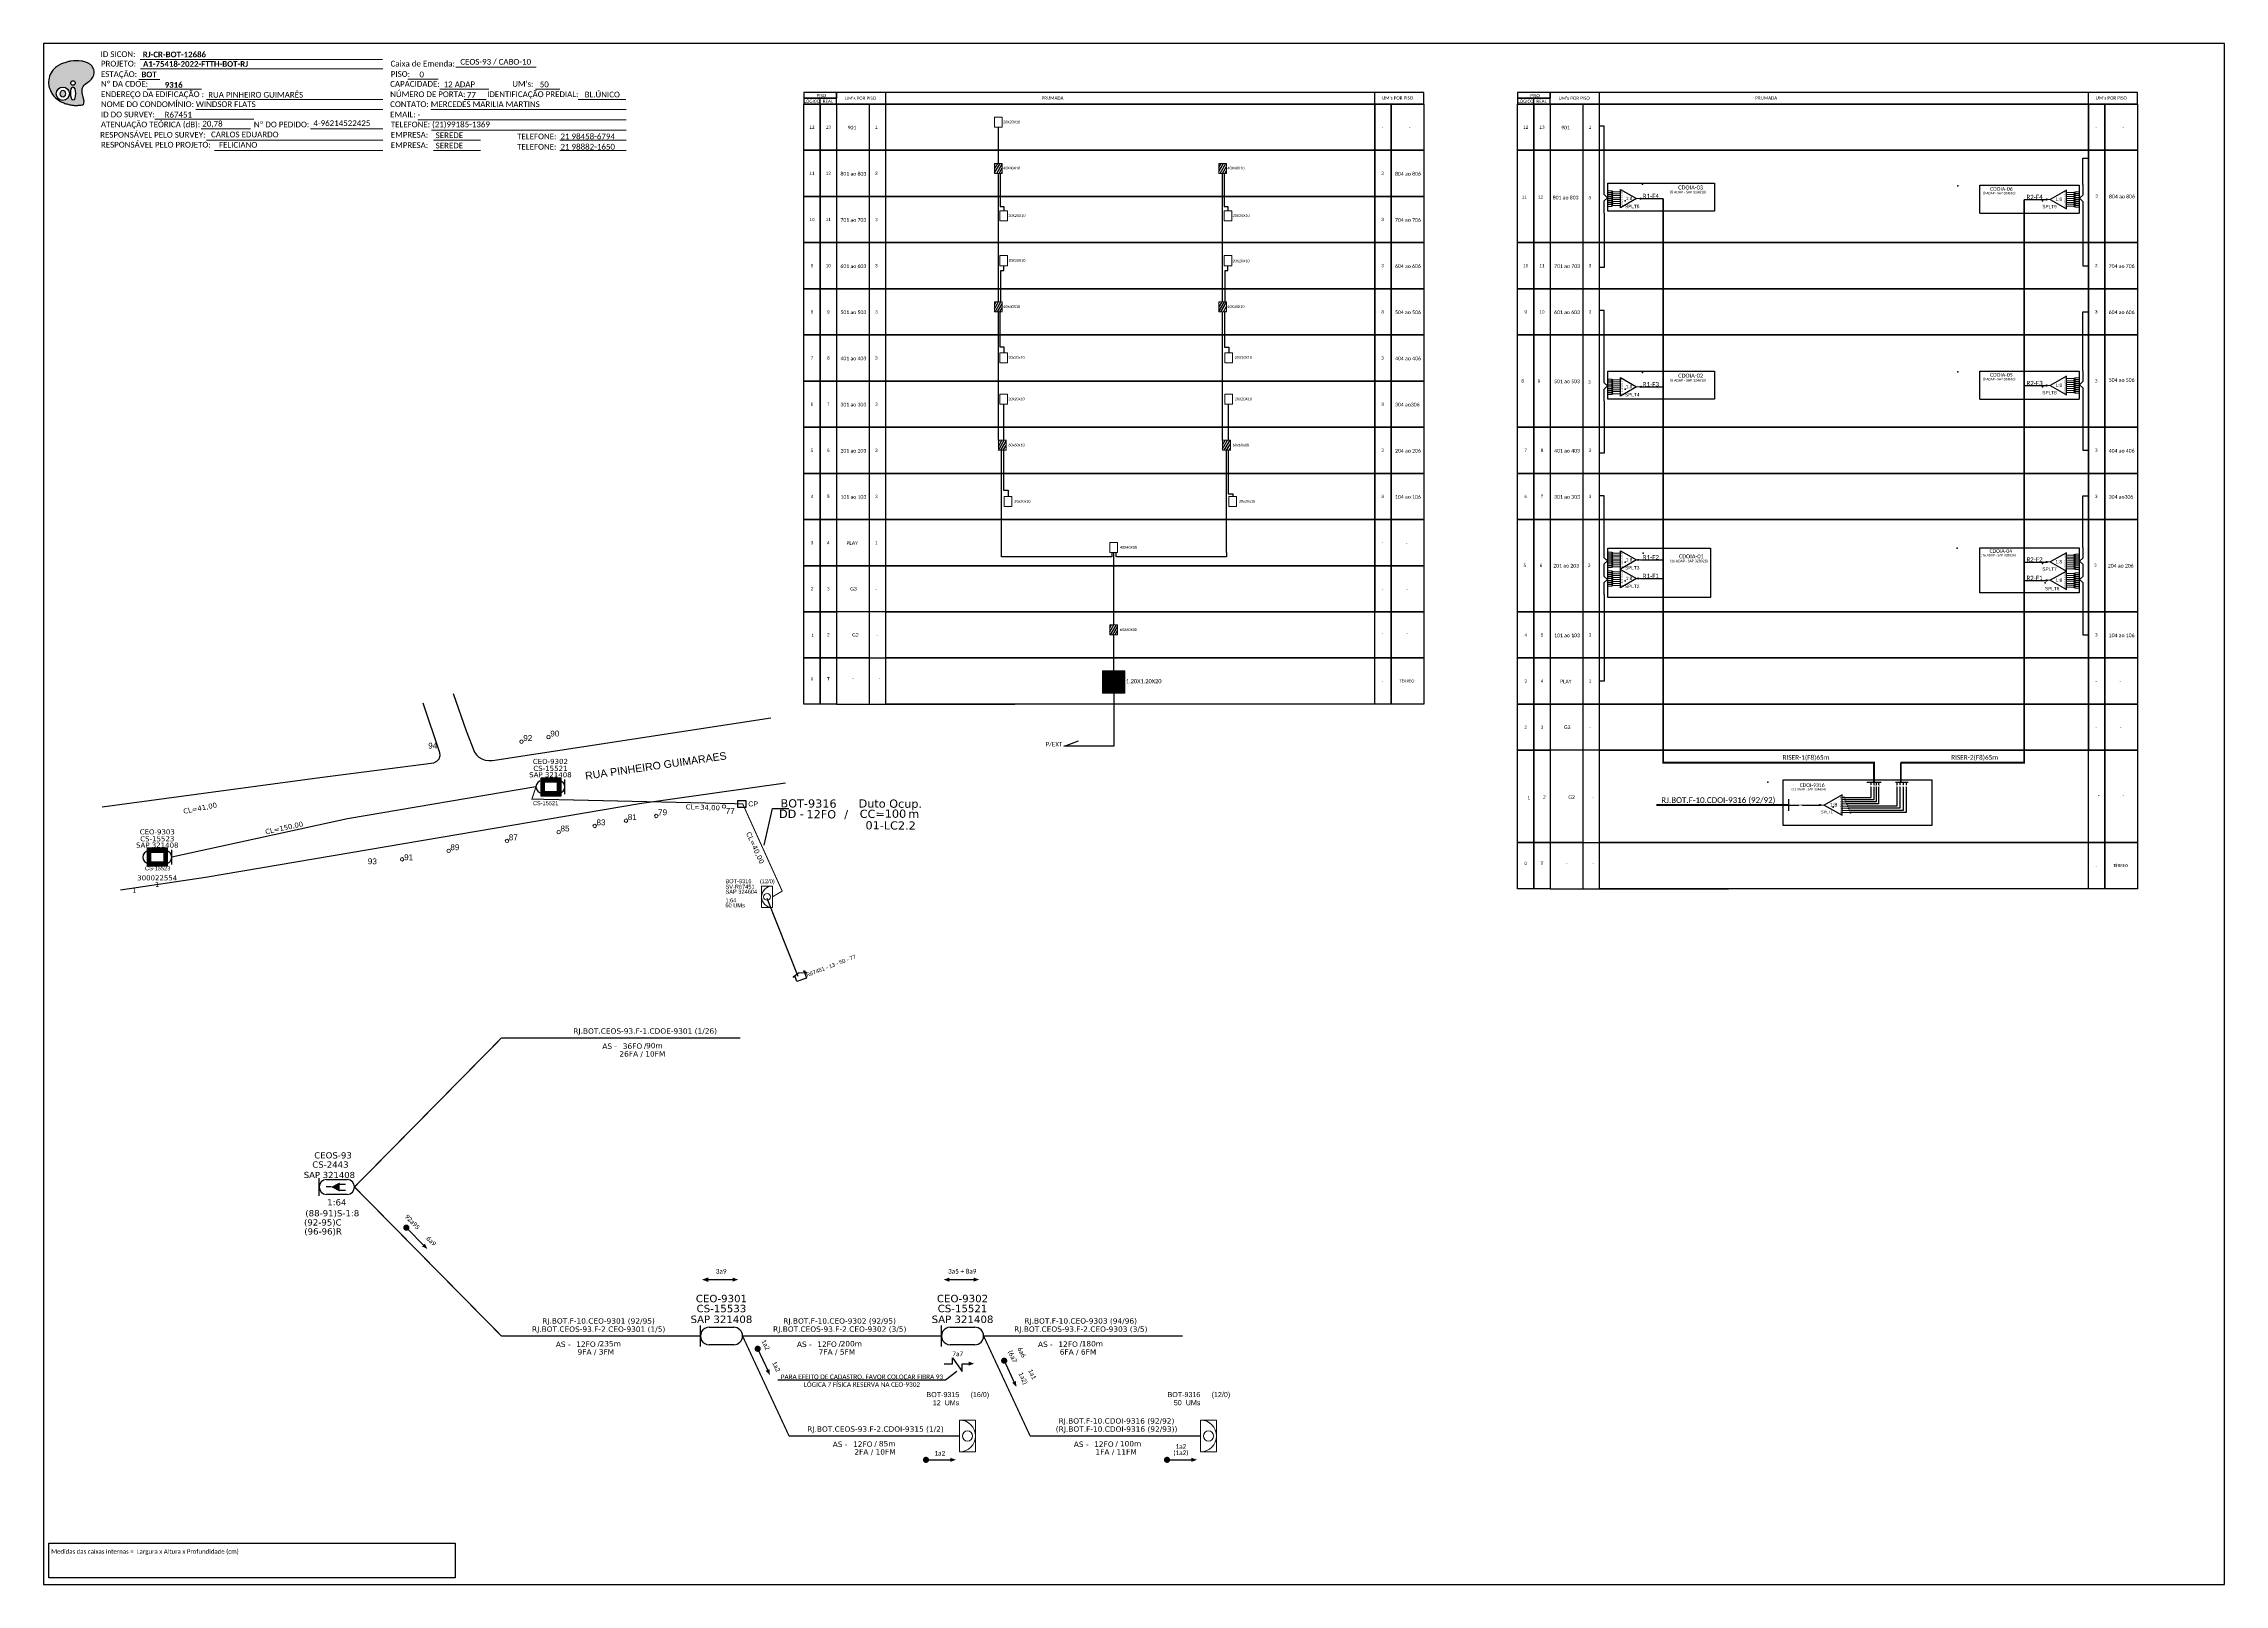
# Model space of a CAD drawing. Header units: metres. Extents: x -834 to 7, y 763 to 1357.
import ezdxf
from ezdxf.enums import TextEntityAlignment as Align

# ---------------------------------------------------------------- set-up
doc = ezdxf.new("R2010")
doc.units = ezdxf.units.M
for name, color, linetype in [('10.1-Caixas Subterrâneas', 5, 'Continuous'), ('20.4-CEOS', 1, 'Continuous'), ('20.5-CEO', 1, 'Continuous'), ('CABO OPTICO EXISTENTE', 5, 'Continuous'), ('CAP a instalar', 1, 'Continuous'), ('CD de instalação futura', 8, 'Continuous'), ('celulas gpon', 7, 'Continuous'), ('DROP DE CLIENTE', 140, 'Continuous'), ('label_cabos', 7, 'Continuous'), ('QUADRA', 7, 'Continuous'), ('SETA', 7, 'Continuous'), ('surveys', 7, 'Continuous'), ('surveys legendas', 7, 'Continuous')]:
    doc.layers.add(name, color=color, linetype=linetype)
for name, color, linetype, lineweight in [("20.0-LEGENDA DOS CDO'S", 1, 'Continuous', 0), ('20.1-CDO_INTERIOR', 1, 'Continuous', 0), ('40.1-ETIQUETAS', 1, 'Continuous', 20), ('Numeração', 251, 'Continuous', 0), ('Numeração Texto', 252, 'Continuous', 0), ('Segmento Logradouro Texto', 251, 'Continuous', 0)]:
    doc.layers.add(name, color=color, linetype=linetype, lineweight=lineweight)
doc.styles.add('ARIAL', font='arial.ttf')
doc.styles.add('DIGICADE', font='arial.ttf')
doc.styles.add('siredit', font='verdana.ttf')
doc.styles.get("Standard").update_dxf_attribs({"font": 'arial.ttf'})
doc.styles.add('WMF-Calibri0', font='calibri.ttf')
doc.styles.add('WMF-Calibri1', font='calibrib.ttf')
doc.linetypes.add('FENCELINE1', pattern='A,0.25,-0.1,[133,ltypeshp.shx,S=0.1,R=0,X=-0.1,Y=0],-0.1,1', length=1.45)
doc.dimstyles.get("Standard").update_dxf_attribs({"dimtxt": 0.18, "dimasz": 0.18, "dimexe": 0.18, "dimexo": 0.0625, "dimgap": 0.09, "dimtad": 0, "dimtih": 1, "dimtoh": 1, "dimdec": 4, "dimzin": 0, "dimdsep": 46, "dimtxsty": 'Standard', "dimcen": 0.09, "dimadec": 0, "dimazin": 0, "dimtfac": 1, "dimtdec": 4, "dimtofl": 0, "dimtmove": 0, "dimatfit": 3, "dimfxl": 0, "dimtolj": 1, "dimtzin": 0, "dimarcsym": 0})
pattern_1 = [(45, (-329.0138, 1112.54938), (-0.2824255, 0.2824255), [])]

# ---------------------------------------------------------------- blocks, each defined once
blk = doc.blocks.new('OI')
h = blk.add_hatch(color=40)
edge = h.paths.add_edge_path()
edge.add_spline(control_points=[(4.35, -0.67), (3.92, -0.99), (3.26, -1.5), (2.81, -2.59), (2.9, -3.5), (3.06, -4.27), (3.31, -4.85), (3.37, -5.39), (3.4, -5.88), (3.2, -6.4), (2.54, -6.61), (1.65, -6.63), (0.55, -6.67), (-0.56, -6.42), (-1.61, -6.14), (-2.77, -5.61), (-3.92, -4.77), (-4.89, -3.7), (-5.34, -2.65), (-5.6, -1.94), (-5.85, -0.96), (-5.71, 0.47), (-5.1, 2.02), (-4.14, 3.02), (-3.3, 3.61), (-2.37, 4.16), (-1.36, 4.44), (-0.56, 4.7), (0.79, 4.85), (2.24, 4.97), (3.79, 4.57), (4.67, 4.21), (5.44, 3.65), (5.76, 2.99), (6.03, 2.21), (6.01, 1.46), (5.72, 0.64), (5.31, 0.08), (4.88, -0.38), (4.51, -0.55), (4.35, -0.67)], knot_values=[0, 0, 0, 0, 1.60434, 2.417191, 3.427595, 4.282808, 4.776746, 5.304182, 5.888771, 6.258406, 6.858137, 7.79129, 8.986195, 10.124242, 11.187857, 12.242908, 13.953784, 15.414161, 16.515391, 17.349188, 17.675853, 19.552021, 21.515531, 22.568638, 23.63245, 24.621084, 25.782718, 26.745347, 27.142653, 29.870543, 31.004649, 31.921532, 32.709589, 33.801391, 34.042471, 35.192333, 35.971461, 36.628871, 37.254359, 37.836911, 37.836911, 37.836911, 37.836911], degree=3, periodic=0)
h.paths.add_polyline_path([(1.13, -0.87, -1), (-0.04, -0.87, -1)], flags=16)
edge = h.paths.add_edge_path(flags=16)
edge.add_ellipse((0.56, -3.59), major_axis=(-0.02, 1.71), ratio=0.361305, start_angle=0, end_angle=360)
h.paths.add_polyline_path([(-0.36, -3.62, -1), (-3.8, -3.62, -1)], flags=16)
edge = h.paths.add_edge_path(flags=0)
edge.add_ellipse((-2.08, -3.62), major_axis=(0, 0.885), ratio=0.758294, start_angle=0, end_angle=360)
at = {"color": 40}
for centre, radius in [((-2.08, -3.62), 1.72), ((0.54, -0.87), 0.587)]:
    blk.add_circle(centre, radius, dxfattribs=at)
blk.add_ellipse((-2.08, -3.62), major_axis=(0, 0.885), ratio=0.758294, start_param=-3.141592653589792, end_param=3.141592653589792, dxfattribs=at)
blk.add_ellipse((0.56, -3.59), major_axis=(-0.02, 1.71), ratio=0.361305, dxfattribs=at)
at = {"color": 40, "start_tangent": (-0.800898, -0.598801), "end_tangent": (-0.800898, -0.598801)}
blk.add_spline([(4.35, -0.67), (3.2, -1.78), (2.9, -2.54), (2.92, -3.55), (3.12, -4.38), (3.28, -4.85), (3.37, -5.37), (3.35, -5.95), (3.2, -6.29), (2.66, -6.55), (1.73, -6.63), (0.54, -6.62), (-0.58, -6.41), (-1.6, -6.11), (-2.56, -5.67), (-3.95, -4.67), (-4.89, -3.56), (-5.37, -2.56), (-5.64, -1.78), (-5.72, -1.46), (-5.63, 0.42), (-4.84, 2.22), (-4.13, 2.99), (-3.27, 3.62), (-2.4, 4.09), (-1.3, 4.47), (-0.37, 4.72), (0.02, 4.77), (2.75, 4.8), (3.85, 4.53), (4.69, 4.16), (5.31, 3.68), (5.85, 2.73), (5.93, 2.5), (5.94, 1.35), (5.67, 0.62), (5.29, 0.08), (4.84, -0.36), (4.35, -0.67)], degree=3, dxfattribs=at)
blk = doc.blocks.new('SURVEY_SURVEY')
for p, q in [((-0.000014, 0.0000127), (-0.0000266, 0.000009)), ((-0.0000266, 0.000009), (-0.0000226, 0.000009)), ((-0.0000226, 0), (-0.0000226, 0.000009)), ((-0.0000054, 0), (-0.0000226, 0)), ((-0.000014, 0.0000127), (-0.0000014, 0.000009)), ((-0.0000055, 0.0000132), (-0.0000042, 0.0000132)), ((-0.0000055, 0.0000103), (-0.0000055, 0.0000132)), ((-0.0000014, 0.000009), (-0.0000054, 0.000009)), ((-0.0000054, 0.000009), (-0.0000054, 0)), ((-0.0000042, 0.0000132), (-0.0000042, 0.0000099))]:
    blk.add_line(p, q)
blk = doc.blocks.new('Inst CDOI-64')
at = {"layer": '20.1-CDO_INTERIOR', "color": 1, "lineweight": 18}
blk.add_lwpolyline([(-2.12, -2.13), (-2.12, 2.12), (0, 2.12), (0.01, -2.13)], close=True, dxfattribs=at)
blk.add_circle((-1.06, 0), 0.68, dxfattribs=at)
blk.add_arc((0.01, 0), 2.13, 90.0276, 270.0276, dxfattribs=at)
at = {"layer": "20.0-LEGENDA DOS CDO'S"}
for tag, p, style, flags in [('ID_ATIVIDADE', (-9.3, 3.78), 'ARIAL', 3), ('FATOR', (-1.5, 3.78), 'ARIAL', 1), ('QTDE', (-9.18, -3.66), 'DIGICADE', 3)]:
    blk.add_attdef(tag, p, '', height=0.8, rotation=0.118, dxfattribs=dict(at, style=style, flags=flags))
at = {"layer": "20.0-LEGENDA DOS CDO'S", "style": 'ARIAL'}
for tag, p, rotation in [('SAP', (-9.3, 0.61), 359.9724), ('SURVEY', (-9.3, 1.6), 359.9724), ('FID', (-9.3, 2.69), 0.118), ('1:XX', (-9.31, -1.08), 359.9724), ('UMS', (-9.31, -2.09), 359.9724)]:
    blk.add_attdef(tag, p, '', height=0.8, rotation=rotation, dxfattribs=at)
blk.add_attdef('FIBRAS_UTILIZADAS', text='', height=0.8, rotation=359.9724, dxfattribs=at).set_placement((-0.99, 2.69), align=Align.CENTER)
blk = doc.blocks.new('*X5')
at = {"color": 0, "linetype": 'Continuous'}
for p, q in [((-1.25, 0.34099), (-0.49099, 1.1)), ((-1.25, 0.517767), (-0.667767, 1.1)), ((-1.25, 0.694544), (-0.844544, 1.1)), ((-1.25, 0.87132), (-1.02132, 1.1)), ((-1.25, 1.048097), (-1.198097, 1.1)), ((-1.25, 0.164214), (-0.8035, 0.610714)), ((-1.25, -0.012563), (-0.8035, 0.433937)), ((-1.25, -0.18934), (-0.8035, 0.25716)), ((-1.25, -0.366117), (-0.8035, 0.080383)), ((-0.789214, 0.625), (-0.314214, 1.1)), ((-0.612437, 0.625), (-0.137437, 1.1)), ((-0.43566, 0.625), (0.03934, 1.1)), ((-0.258883, 0.625), (0.216117, 1.1)), ((-0.082107, 0.625), (0.392893, 1.1)), ((0.09467, 0.625), (0.56967, 1.1)), ((0.271447, 0.625), (0.746447, 1.1)), ((0.448223, 0.625), (0.923223, 1.1)), ((0.625, 0.625), (1.1, 1.1)), ((0.801777, 0.625), (1.25, 1.073223)), ((0.8035, 0.449947), (1.25, 0.896447)), ((0.8035, 0.27317), (1.25, 0.71967)), ((0.8035, 0.096393), (1.25, 0.542893)), ((0.8035, -0.080383), (1.25, 0.366117)), ((0.8035, -0.25716), (1.25, 0.18934)), ((0.8035, -0.433937), (1.25, 0.012563)), ((-1.25, -0.542893), (-0.8035, -0.096393)), ((-1.25, -0.71967), (-0.8035, -0.27317)), ((-1.25, -0.896447), (-0.8035, -0.449947)), ((-1.25, -1.073223), (-0.801777, -0.625)), ((-1.1, -1.1), (-0.625, -0.625)), ((-0.923223, -1.1), (-0.448223, -0.625)), ((-0.746447, -1.1), (-0.271447, -0.625)), ((-0.56967, -1.1), (-0.09467, -0.625)), ((-0.392893, -1.1), (0.082107, -0.625)), ((-0.216117, -1.1), (0.258883, -0.625)), ((-0.03934, -1.1), (0.43566, -0.625)), ((0.137437, -1.1), (0.612437, -0.625)), ((0.314214, -1.1), (0.789214, -0.625)), ((0.49099, -1.1), (1.25, -0.34099)), ((0.667767, -1.1), (1.25, -0.517767)), ((0.8035, -0.610714), (1.25, -0.164214)), ((0.844544, -1.1), (1.25, -0.694544)), ((1.02132, -1.1), (1.25, -0.87132)), ((1.198097, -1.1), (1.25, -1.048097))]:
    blk.add_line(p, q, dxfattribs=at)
blk = doc.blocks.new('MANHOLE_MQ')
at = {"color": 0, "linetype": 'Continuous'}
for p, q in [((0.0000062, 0.0000057), (-0.0000063, 0.0000057)), ((-0.0000063, 0.0000057), (-0.0000063, -0.0000053)), ((-0.000004, 0.0000033), (0.000004, 0.0000033)), ((-0.000004, -0.0000029), (-0.000004, 0.0000033)), ((0.000004, 0.0000033), (0.000004, -0.0000029)), ((0.0000062, -0.0000053), (0.0000062, 0.0000057)), ((-0.0000063, -0.0000053), (0.0000062, -0.0000053)), ((0.000004, -0.0000029), (-0.000004, -0.0000029)), ((0.000004, -0.0000029), (0.000004, -0.0000029))]:
    blk.add_line(p, q, dxfattribs=at)
at = {"color": 0, "linetype": 'Continuous', "xscale": 5e-06, "yscale": 5e-06, "zscale": 1e-05}
blk.add_blockref('*X5', (0, 0.0000002), dxfattribs=at)
blk = doc.blocks.new('MHMZ')
at = {"color": 0}
for p, q in [((-0.0000059, 0.0000052), (0.0000066, 0.0000052)), ((-0.0000059, -0.0000055), (-0.0000059, 0.0000052)), ((0.0000066, 0.0000052), (0.0000066, -0.0000055)), ((0.0000066, -0.0000055), (-0.0000059, -0.0000055))]:
    blk.add_line(p, q, dxfattribs=at)
blk = doc.blocks.new('ETIQUETA_RS5F')
at = {"layer": '40.1-ETIQUETAS', "color": 0, "style": 'siredit'}
blk.add_text('/', height=1.5, dxfattribs=at).set_placement((1.55, -1.95), align=Align.MIDDLE_RIGHT)
for tag, p in [('ETIQUETA_R_SECUNDARIA', (1.18, 2.1)), ('ETIQUETA_R_PRIMARIA', (1.18, 4.1)), ('F_ATIVAS/F_MORTAS', (1.11, -4.24))]:
    blk.add_attdef(tag, text='', height=1.5, dxfattribs=at).set_placement(p, align=Align.MIDDLE_CENTER)
for tag, p in [('TIPO_CABO', (-6.62, -2.12)), ('CAP_CABO', (0.37, -2.09))]:
    blk.add_attdef(tag, text='', height=1.5, dxfattribs=at).set_placement(p, align=Align.MIDDLE_RIGHT)
blk.add_attdef('METROS', text='', height=1.5, dxfattribs=at).set_placement((2.11, -1.95), align=Align.MIDDLE_LEFT)
for tag, p in [('FUSÃO_1', (0.82, -8.39)), ('FUSÃO_2', (0.82, -10.6)), ('FUSÃO_3', (0.82, -12.93)), ('FUSÃO_4', (0.82, -15.14)), ('FUSÃO_5', (0.82, -17.16))]:
    blk.add_attdef(tag, text='', height=1.5, dxfattribs=at).set_placement(p, align=Align.CENTER)
blk = doc.blocks.new('CDOI_INT')
at = {"layer": '20.1-CDO_INTERIOR', "color": 0, "lineweight": 18}
blk.add_lwpolyline([(4.25, -4.25), (4.25, 4.25), (0, 4.25), (0, -4.25)], close=True, dxfattribs=at)
blk.add_circle((2.12, 0), 1.36, dxfattribs=at)
blk.add_arc((0, 0), 4.25, 270, 90, dxfattribs=at)
at = {"layer": "20.0-LEGENDA DOS CDO'S", "color": 0, "style": 'ARIAL'}
for tag, p in [('CDO_N', (-0.08, 10.38)), ('SPLITER_1', (21.18, 10.38)), ('SAP', (-0.08, 6.23)), ('SURVEY', (-0.08, 8.2)), ('SPLITER_2', (21.19, 8.68)), ('1:XX', (5.94, -2.22)), ('UMS', (5.94, -4.24))]:
    blk.add_attdef(tag, p, '', height=1.36, dxfattribs=at)
blk.add_attdef('FIBRAS_UTILIZADAS', text='', height=1.36, dxfattribs=at).set_placement((15.34, 10.38), align=Align.CENTER)
blk = doc.blocks.new('CEOS_UN_SC')
at = {"layer": '20.4-CEOS', "color": 0}
for p, q in [((-9.11, 2.39), (-2.39, 2.39)), ((-2.39, -2.39), (-9.11, -2.39))]:
    blk.add_line(p, q, dxfattribs=at)
for points in [[(-11.5, -2.89), (-11.5, 2.89)], [(-7.6, 0), (-9.22, 0)], [(-4.96, 0.95), (-2.92, 0.95)], [(-4.96, -1.04), (-2.92, -1.04)]]:
    blk.add_lwpolyline(points, dxfattribs=at)
blk.add_lwpolyline([(-7.6, 0, 0, 2.95, 0), (-4.83, 0, 2.95, 2.95, 0)], format="xyseb", dxfattribs=at)
for centre, start, end in [((-9.11, 0), 90, 270), ((-2.39, 0), 270, 90)]:
    blk.add_arc(centre, 2.39, start, end, dxfattribs=at)
at = {"layer": '20.4-CEOS', "color": 7, "style": 'siredit'}
for tag, height, p in [('LOCAL?', 2.03, (-5.75, 7.27)), ('NOME?', 2.03, (-5.75, 10.27)), ('TIPO?', 2, (-8.17, 3.89))]:
    blk.add_attdef(tag, text='', height=height, dxfattribs=at).set_placement(p, align=Align.MIDDLE_CENTER)
for tag, p in [('RACIO_SPLITAGEM', (-5.75, -3.97)), ('FIBRAS_RESERVA', (-5.75, -7.51))]:
    blk.add_attdef(tag, text='', height=2.03, dxfattribs=at).set_placement(p, align=Align.TOP_CENTER)
blk = doc.blocks.new('A$C415C251F')
at = {"color": 3}
blk.add_point((0, 0), dxfattribs=at)
blk = doc.blocks.new('LEG_CDOIA8_C-SPLT_ESQ')
at = {"color": 3, "extrusion": (0, 0, -1), "xscale": -1, "zscale": -1}
blk.add_blockref('A$C415C251F', (0, 0), dxfattribs=at)
at = {"color": 1, "style": 'WMF-Calibri0', "flags": 4}
blk.add_attdef('MODELO', text='', height=1.5, dxfattribs=at).set_placement((22.5, -4.5), align=Align.CENTER)
blk.add_attdef('CDO', (21.4, -2.6), '', height=2, dxfattribs=at)
at = {"style": 'ARIAL', "flags": 4}
blk.add_attdef('SPLITAGEM', text='', height=1.5, dxfattribs=at).set_placement((18.6, -12.6), align=Align.CENTER)
blk = doc.blocks.new('SPLITTER_')
blk.add_point((0, 0))
at = {"style": 'ARIAL', "flags": 4}
blk.add_attdef('SPLT', (0, -3.26), '', height=1.5, dxfattribs=at)
blk = doc.blocks.new('SPLT_1-8_SC-APC_ESQ')
at = {"color": 3, "lineweight": 0}
for points in [[(2.4, -3), (0, -3)], [(2.4, -4), (0, -4)], [(2.4, -4.2), (0, -4.2)], [(2.4, -5.2), (0, -5.2)], [(2.4, -5.3), (0, -5.3)], [(2.4, -6.3), (0, -6.3)], [(2.4, -6.5), (0, -6.5)], [(2.4, -7.5), (0, -7.5)], [(2.4, -7.6), (0, -7.6)], [(2.4, -8.6), (0, -8.6)], [(2.4, -8.8), (0, -8.8)], [(2.4, -9.8), (0, -9.8)], [(2.4, -9.9), (0, -9.9)], [(2.4, -10.9), (0, -10.9)], [(2.4, -11.1), (0, -11.1)], [(2.4, -12.1), (0, -12.1)], [(2.4, -3), (2.4, -4)], [(2.4, -4.2), (2.4, -5.2)], [(2.4, -5.3), (2.4, -6.3)], [(2.4, -6.5), (2.4, -7.5)], [(2.4, -7.6), (2.4, -8.6)], [(2.4, -8.8), (2.4, -9.8)], [(2.4, -9.9), (2.4, -10.9)], [(2.4, -11.1), (2.4, -12.1)], [(3, -3.5), (7.4, -3.5)], [(7.4, -4.7), (3, -4.7)], [(7.4, -5.8), (3, -5.8)], [(7.4, -7), (3, -7)], [(7.4, -8.1), (3, -8.1)], [(7.4, -9.3), (3, -9.3)], [(7.4, -10.4), (3, -10.4)], [(7.4, -11.6), (3, -11.6)]]:
    blk.add_lwpolyline(points, dxfattribs=at)
for points in [[(3, -3.2), (2.4, -3.2), (2.4, -3.8), (3, -3.8)], [(3, -4.4), (2.4, -4.4), (2.4, -5), (3, -5)], [(3, -5.5), (2.4, -5.5), (2.4, -6.1), (3, -6.1)], [(3, -6.7), (2.4, -6.7), (2.4, -7.3), (3, -7.3)], [(3, -7.8), (2.4, -7.8), (2.4, -8.4), (3, -8.4)], [(3, -9), (2.4, -9), (2.4, -9.6), (3, -9.6)], [(3, -10.1), (2.4, -10.1), (2.4, -10.7), (3, -10.7)], [(3, -11.3), (2.4, -11.3), (2.4, -11.9), (3, -11.9)]]:
    blk.add_lwpolyline(points, close=True, dxfattribs=at)
at = {"color": 1}
blk.add_lwpolyline([(7.4, -2.1), (17, -7.5), (7.4, -13), (7.4, -2.1)], dxfattribs=at)
at = {"color": 1, "lineweight": 0}
blk.add_lwpolyline([(17, -7.5), (19.3, -7.5)], dxfattribs=at)
at = {"color": 1, "style": 'ARIAL'}
for s, height, p in [('S2', 0.75, (7.6, -5)), ('S3', 0.75, (7.6, -6.2)), ('S4', 0.75, (7.6, -7.4)), ('S5', 0.75, (7.5, -8.6)), ('S6', 0.75, (7.6, -9.7)), ('S7', 0.75, (7.6, -10.8)), ('S8', 0.75, (7.6, -11.9)), ('S1', 0.75, (7.7, -3.8)), ('1:8', 2, (10.5, -8.4))]:
    blk.add_text(s, height=height, dxfattribs=at).set_placement(p)
blk = doc.blocks.new('SPLT_1-8_SC-APC')
at = {"color": 1, "lineweight": 0}
blk.add_lwpolyline([(-17, -7.5), (-19.3, -7.5)], dxfattribs=at)
at = {"color": 1}
blk.add_lwpolyline([(-7.4, -2.1), (-17, -7.5), (-7.4, -13), (-7.4, -2.1)], dxfattribs=at)
at = {"color": 3, "lineweight": 0}
for points in [[(-3, -3.5), (-7.4, -3.5)], [(-7.4, -4.7), (-3, -4.7)], [(-7.4, -5.8), (-3, -5.8)], [(-7.4, -7), (-3, -7)], [(-7.4, -8.1), (-3, -8.1)], [(-7.4, -9.3), (-3, -9.3)], [(-7.4, -10.4), (-3, -10.4)], [(-7.4, -11.6), (-3, -11.6)], [(-2.4, -3), (-2.4, -4)], [(-2.4, -3), (0, -3)], [(-2.4, -4), (0, -4)], [(-2.4, -4.2), (-2.4, -5.2)], [(-2.4, -4.2), (0, -4.2)], [(-2.4, -5.2), (0, -5.2)], [(-2.4, -5.3), (-2.4, -6.3)], [(-2.4, -5.3), (0, -5.3)], [(-2.4, -6.3), (0, -6.3)], [(-2.4, -6.5), (-2.4, -7.5)], [(-2.4, -6.5), (0, -6.5)], [(-2.4, -7.5), (0, -7.5)], [(-2.4, -7.6), (-2.4, -8.6)], [(-2.4, -7.6), (0, -7.6)], [(-2.4, -8.6), (0, -8.6)], [(-2.4, -8.8), (-2.4, -9.8)], [(-2.4, -8.8), (0, -8.8)], [(-2.4, -9.8), (0, -9.8)], [(-2.4, -9.9), (-2.4, -10.9)], [(-2.4, -9.9), (0, -9.9)], [(-2.4, -10.9), (0, -10.9)], [(-2.4, -11.1), (-2.4, -12.1)], [(-2.4, -11.1), (0, -11.1)], [(-2.4, -12.1), (0, -12.1)]]:
    blk.add_lwpolyline(points, dxfattribs=at)
for points in [[(-3, -3.2), (-2.4, -3.2), (-2.4, -3.8), (-3, -3.8)], [(-3, -4.4), (-2.4, -4.4), (-2.4, -5), (-3, -5)], [(-3, -5.5), (-2.4, -5.5), (-2.4, -6.1), (-3, -6.1)], [(-3, -6.7), (-2.4, -6.7), (-2.4, -7.3), (-3, -7.3)], [(-3, -7.8), (-2.4, -7.8), (-2.4, -8.4), (-3, -8.4)], [(-3, -9), (-2.4, -9), (-2.4, -9.6), (-3, -9.6)], [(-3, -10.1), (-2.4, -10.1), (-2.4, -10.7), (-3, -10.7)], [(-3, -11.3), (-2.4, -11.3), (-2.4, -11.9), (-3, -11.9)]]:
    blk.add_lwpolyline(points, close=True, dxfattribs=at)
at = {"color": 1, "style": 'ARIAL'}
for s, height, p in [('1:8', 2, (-13.9, -8.4)), ('S1', 0.75, (-8.7, -3.8)), ('S2', 0.75, (-8.7, -5)), ('S3', 0.75, (-8.7, -6.2)), ('S4', 0.75, (-8.7, -7.4)), ('S5', 0.75, (-8.7, -8.6)), ('S6', 0.75, (-8.7, -9.7)), ('S7', 0.75, (-8.7, -10.8)), ('S8', 0.75, (-8.7, -11.9))]:
    blk.add_text(s, height=height, dxfattribs=at).set_placement(p)
blk = doc.blocks.new('Inst CB DT OCUP CFOA-SM-ASU-120-S-12')
at = {"layer": 'label_cabos', "color": 0, "style": 'siredit'}
for tag, flags, p in [('ID_ATIVIDADE', 3, (1.31, 2.67)), ('FATOR', 1, (11.56, 2.55))]:
    blk.add_attdef(tag, text='', height=1, rotation=359.69, dxfattribs=dict(at, flags=flags)).set_placement(p, align=Align.MIDDLE_CENTER)
for tag, p in [('TIPO_CABO', (1.26, 0)), ('DESTINO_CABO', (3.13, 1.26)), ('CABO', (4.69, -0.05)), ('/', (7.71, -0.05)), ('LANCE', (10.91, 0)), ('TIPO_CABO', (13.11, 1.24)), ('UND', (15.96, 0)), ('FID', (13.15, -1.41))]:
    blk.add_attdef(tag, text='', height=1, rotation=359.69, dxfattribs=at).set_placement(p, align=Align.MIDDLE_CENTER)
blk.add_attdef('QTDE', (12.43, -0.47), '', height=1, rotation=359.69, dxfattribs=at)

msp = doc.modelspace()

# ---------------------------------------------------------------- hatches: boundary and pattern name
h = msp.add_hatch()
h.set_pattern_fill('ANSI31', color=1, scale=0.25, angle=15, style=0)
h.paths.add_polyline_path([(-465.54, 1310.95), (-467.02, 1310.95), (-467.02, 1307.09), (-464.05, 1307.09), (-464.05, 1310.95)])
h = msp.add_hatch()
h.set_pattern_fill('ANSI31', color=1, scale=0.25, angle=15, style=0)
h.paths.add_polyline_path([(-377.57, 1310.95), (-380.54, 1310.95), (-380.54, 1307.09), (-377.57, 1307.09)])
h = msp.add_hatch(color=3)
h.dxf.hatch_style = 1
edge = h.paths.add_edge_path()
edge.add_arc((-217.84, 1297.34), 0.233, 0, 360)
h = msp.add_hatch(color=3)
h.dxf.hatch_style = 1
edge = h.paths.add_edge_path()
edge.add_arc((-61.28, 1297.02), 0.233, 0, 360)
h = msp.add_hatch()
h.set_pattern_fill('ANSI31', color=1, scale=0.25, angle=15, style=0)
h.paths.add_polyline_path([(-465.54, 1257.56), (-467.02, 1257.56), (-467.02, 1253.7), (-464.05, 1253.7), (-464.05, 1257.56)])
h = msp.add_hatch()
h.set_pattern_fill('ANSI31', color=1, scale=0.25, angle=15, style=0)
h.paths.add_polyline_path([(-379.06, 1257.56), (-380.54, 1257.56), (-380.54, 1253.7), (-377.57, 1253.7), (-377.57, 1257.56)])
h = msp.add_hatch(color=3)
h.dxf.hatch_style = 1
edge = h.paths.add_edge_path()
edge.add_arc((-217.84, 1224.79), 0.233, 0, 360)
h = msp.add_hatch(color=3)
h.dxf.hatch_style = 1
edge = h.paths.add_edge_path()
edge.add_arc((-61.28, 1225.28), 0.233, 0, 360)
h = msp.add_hatch()
h.set_pattern_fill('ANSI31', color=1, scale=0.25, angle=15, style=0)
h.paths.add_polyline_path([(-463.5, 1204.18), (-465.54, 1204.18), (-465.54, 1200.32), (-462.57, 1200.32), (-462.57, 1204.18)])
h = msp.add_hatch()
h.set_pattern_fill('ANSI31', color=1, scale=0.25, angle=15, style=0)
h.paths.add_polyline_path([(-376.85, 1204.18), (-379.06, 1204.18), (-379.06, 1200.32), (-376.09, 1200.32), (-376.09, 1204.18)])
h = msp.add_hatch(color=3)
h.dxf.hatch_style = 1
edge = h.paths.add_edge_path()
edge.add_arc((-218.83, 1158.04), 0.233, 0, 360)
h = msp.add_hatch(color=3)
h.dxf.hatch_style = 1
edge = h.paths.add_edge_path()
edge.add_arc((-61.28, 1157.28), 0.233, 0, 360)
h = msp.add_hatch(color=3)
h.dxf.hatch_style = 1
edge = h.paths.add_edge_path()
edge.add_arc((-218.83, 1150.86), 0.233, 0, 360)
h = msp.add_hatch(color=3)
h.dxf.hatch_style = 1
edge = h.paths.add_edge_path()
edge.add_arc((-61.28, 1150.16), 0.233, 0, 360)
h = msp.add_hatch()
h.set_pattern_fill('ANSI31', color=1, scale=0.25, angle=15, style=0)
h.paths.add_polyline_path([(-421.04, 1133), (-422.52, 1133), (-422.52, 1129.14), (-419.56, 1129.14), (-419.56, 1133)])
h = msp.add_hatch()
h.set_pattern_fill('ANSI31', color=1, scale=0.125798, style=0)
h.set_pattern_definition(pattern_1)
h.paths.add_polyline_path([(-416.75, 1115.26), (-425.34, 1115.26), (-425.34, 1106.67), (-416.75, 1106.67)])
h.paths.add_polyline_path([(-423.36, 1110.38), (-419.47, 1110.38), (-419.47, 1112.51), (-423.36, 1112.51)], flags=24)
h = msp.add_hatch()
h.set_pattern_fill('ANSI31', color=1, scale=0.125798, style=0)
h.set_pattern_definition(pattern_1)
h.paths.add_polyline_path([(-416.75, 1115.26), (-425.34, 1115.26), (-425.34, 1106.67), (-416.75, 1106.67)])
h.paths.add_polyline_path([(-423.36, 1110.38), (-419.47, 1110.38), (-419.47, 1112.51), (-423.36, 1112.51)], flags=24)
h = msp.add_hatch(color=3)
h.dxf.hatch_style = 1
edge = h.paths.add_edge_path()
edge.add_arc((-148.72, 1063.57), 0.233, 0, 360)
h = msp.add_hatch(color=3)
h.dxf.hatch_style = 1
edge = h.paths.add_edge_path()
edge.add_arc((-148.72, 1063.57), 0.186, 0, 360)
h = msp.add_hatch(color=3)
h.dxf.hatch_style = 1
edge = h.paths.add_edge_path()
edge.add_arc((-139.45, 1066.5), 0.176, 0, 360)
h = msp.add_hatch(color=3)
h.dxf.hatch_style = 1
edge = h.paths.add_edge_path()
edge.add_arc((-139.09, 1065.66), 0.176, 0, 360)
h = msp.add_hatch(color=3)
h.dxf.hatch_style = 1
edge = h.paths.add_edge_path()
edge.add_arc((-138.73, 1064.82), 0.176, 0, 360)
h = msp.add_hatch(color=3)
h.dxf.hatch_style = 1
edge = h.paths.add_edge_path()
edge.add_arc((-138.37, 1063.99), 0.176, 0, 360)
h = msp.add_hatch(color=3)
h.dxf.hatch_style = 1
edge = h.paths.add_edge_path()
edge.add_arc((-138, 1063.15), 0.176, 0, 360)
h = msp.add_hatch(color=3)
h.dxf.hatch_style = 1
edge = h.paths.add_edge_path()
edge.add_arc((-137.64, 1062.31), 0.176, 0, 360)
h = msp.add_hatch(color=3)
h.dxf.hatch_style = 1
edge = h.paths.add_edge_path()
edge.add_arc((-137.28, 1061.48), 0.176, 0, 360)
h = msp.add_hatch(color=3)
h.dxf.hatch_style = 1
edge = h.paths.add_edge_path()
edge.add_arc((-136.91, 1060.64), 0.176, 0, 360)

# ---------------------------------------------------------------- linework, layer by layer
for p, q in [((-527.99, 1338.25), (-527.99, 1338.25)), ((-527.99, 1338.25), (-527.99, 1336.02)), ((-406.3, 1338.25), (-527.99, 1338.25)), ((-527.99, 1338.25), (-527.99, 1338.25)), ((-527.99, 1338.25), (-527.99, 1336.02)), ((-406.3, 1338.25), (-527.99, 1338.25)), ((-320.39, 1338.25), (-406.3, 1338.25)), ((-301.52, 1338.25), (-320.39, 1338.25)), ((-320.39, 1333.78), (-320.39, 1338.25)), ((-320.39, 1333.78), (-320.39, 1338.25)), ((-301.52, 1338.25), (-320.39, 1338.25)), ((-301.52, 1333.78), (-301.52, 1338.25)), ((-301.52, 1333.78), (-301.52, 1338.25)), ((-252.76, 1338.25), (-252.76, 1338.25)), ((-252.76, 1338.25), (-252.76, 1336.02)), ((-131.08, 1338.25), (-252.76, 1338.25)), ((-252.76, 1338.25), (-252.76, 1338.25)), ((-252.76, 1338.25), (-252.76, 1336.02)), ((-131.08, 1338.25), (-252.76, 1338.25)), ((-45.16, 1338.25), (-131.08, 1338.25)), ((-26.29, 1338.25), (-45.16, 1338.25)), ((-45.16, 1333.78), (-45.16, 1338.25)), ((-45.16, 1333.78), (-45.16, 1338.25)), ((-26.29, 1338.25), (-45.16, 1338.25)), ((-26.29, 1333.78), (-26.29, 1338.25)), ((-26.29, 1333.78), (-26.29, 1338.25)), ((-320.39, 1333.78), (-527.99, 1333.78)), ((-527.99, 1333.78), (-320.39, 1333.78)), ((-320.39, 1333.78), (-527.99, 1333.78)), ((-527.99, 1333.78), (-320.39, 1333.78)), ((-515.41, 1333.78), (-515.41, 1280.4)), ((-515.41, 1333.78), (-515.41, 1298.19)), ((-509.12, 1333.78), (-509.12, 1280.4)), ((-509.12, 1333.78), (-509.12, 1298.19)), ((-314.1, 1333.78), (-320.39, 1333.78)), ((-320.39, 1333.78), (-320.39, 1315.99)), ((-320.39, 1333.78), (-314.1, 1333.78)), ((-320.39, 1315.99), (-320.39, 1333.78)), ((-314.1, 1333.78), (-320.39, 1333.78)), ((-320.39, 1333.78), (-320.39, 1315.99)), ((-320.39, 1333.78), (-314.1, 1333.78)), ((-320.39, 1315.99), (-320.39, 1333.78)), ((-301.52, 1333.78), (-314.1, 1333.78)), ((-314.1, 1333.78), (-301.52, 1333.78)), ((-314.1, 1315.99), (-314.1, 1333.78)), ((-314.1, 1333.78), (-314.1, 1315.99)), ((-301.52, 1333.78), (-314.1, 1333.78)), ((-314.1, 1333.78), (-301.52, 1333.78)), ((-314.1, 1315.99), (-314.1, 1333.78)), ((-314.1, 1333.78), (-314.1, 1315.99)), ((-301.52, 1333.78), (-301.52, 1315.99)), ((-301.52, 1333.78), (-301.52, 1315.99)), ((-45.16, 1333.78), (-252.76, 1333.78)), ((-252.76, 1333.78), (-45.16, 1333.78)), ((-45.16, 1333.78), (-252.76, 1333.78)), ((-252.76, 1333.78), (-45.16, 1333.78)), ((-240.18, 1333.78), (-240.18, 1262.6)), ((-240.18, 1333.78), (-240.18, 1280.4)), ((-233.89, 1333.78), (-233.89, 1262.6)), ((-233.89, 1333.78), (-233.89, 1280.4)), ((-38.87, 1333.78), (-45.16, 1333.78)), ((-45.16, 1333.78), (-45.16, 1315.99)), ((-45.16, 1333.78), (-38.87, 1333.78)), ((-45.16, 1315.99), (-45.16, 1333.78)), ((-38.87, 1333.78), (-45.16, 1333.78)), ((-45.16, 1333.78), (-45.16, 1315.99)), ((-45.16, 1333.78), (-38.87, 1333.78)), ((-45.16, 1315.99), (-45.16, 1333.78)), ((-26.29, 1333.78), (-38.87, 1333.78)), ((-38.87, 1333.78), (-26.29, 1333.78)), ((-38.87, 1315.99), (-38.87, 1333.78)), ((-38.87, 1333.78), (-38.87, 1315.99)), ((-26.29, 1333.78), (-38.87, 1333.78)), ((-38.87, 1333.78), (-26.29, 1333.78)), ((-38.87, 1315.99), (-38.87, 1333.78)), ((-38.87, 1333.78), (-38.87, 1315.99)), ((-26.29, 1333.78), (-26.29, 1315.99)), ((-26.29, 1333.78), (-26.29, 1315.99)), ((-320.39, 1315.99), (-527.99, 1315.99)), ((-527.99, 1315.99), (-320.39, 1315.99)), ((-320.39, 1315.99), (-527.99, 1315.99)), ((-527.99, 1315.99), (-320.39, 1315.99)), ((-515.41, 1315.99), (-515.41, 1262.6)), ((-509.12, 1315.99), (-509.12, 1262.6)), ((-314.1, 1315.99), (-320.39, 1315.99)), ((-320.39, 1315.99), (-320.39, 1298.19)), ((-320.39, 1315.99), (-314.1, 1315.99)), ((-320.39, 1298.19), (-320.39, 1315.99)), ((-314.1, 1315.99), (-320.39, 1315.99)), ((-320.39, 1315.99), (-320.39, 1298.19)), ((-320.39, 1315.99), (-314.1, 1315.99)), ((-320.39, 1298.19), (-320.39, 1315.99)), ((-301.52, 1315.99), (-314.1, 1315.99)), ((-314.1, 1315.99), (-301.52, 1315.99)), ((-314.1, 1298.19), (-314.1, 1315.99)), ((-314.1, 1315.99), (-314.1, 1298.19)), ((-301.52, 1315.99), (-314.1, 1315.99)), ((-314.1, 1315.99), (-301.52, 1315.99)), ((-314.1, 1298.19), (-314.1, 1315.99)), ((-314.1, 1315.99), (-314.1, 1298.19)), ((-301.52, 1315.99), (-301.52, 1298.19)), ((-301.52, 1315.99), (-301.52, 1298.19)), ((-45.16, 1315.99), (-252.76, 1315.99)), ((-252.76, 1315.99), (-45.16, 1315.99)), ((-45.16, 1315.99), (-252.76, 1315.99)), ((-252.76, 1315.99), (-45.16, 1315.99)), ((-240.18, 1315.99), (-240.18, 1244.81)), ((-233.89, 1315.99), (-233.89, 1244.81)), ((-38.87, 1315.99), (-45.16, 1315.99)), ((-45.16, 1315.99), (-45.16, 1280.4)), ((-45.16, 1315.99), (-38.87, 1315.99)), ((-45.16, 1280.4), (-45.16, 1315.99)), ((-38.87, 1315.99), (-45.16, 1315.99)), ((-45.16, 1315.99), (-45.16, 1280.4)), ((-45.16, 1315.99), (-38.87, 1315.99)), ((-45.16, 1280.4), (-45.16, 1315.99)), ((-26.29, 1315.99), (-38.87, 1315.99)), ((-38.87, 1315.99), (-26.29, 1315.99)), ((-38.87, 1280.4), (-38.87, 1315.99)), ((-38.87, 1315.99), (-38.87, 1280.4)), ((-26.29, 1315.99), (-38.87, 1315.99)), ((-38.87, 1315.99), (-26.29, 1315.99)), ((-38.87, 1280.4), (-38.87, 1315.99)), ((-38.87, 1315.99), (-38.87, 1280.4)), ((-26.29, 1315.99), (-26.29, 1280.4)), ((-26.29, 1315.99), (-26.29, 1280.4)), ((-320.39, 1298.19), (-527.99, 1298.19)), ((-527.99, 1298.19), (-320.39, 1298.19)), ((-320.39, 1298.19), (-527.99, 1298.19)), ((-527.99, 1298.19), (-320.39, 1298.19)), ((-515.41, 1298.19), (-515.41, 1244.81)), ((-509.12, 1298.19), (-509.12, 1244.81)), ((-314.1, 1298.19), (-320.39, 1298.19)), ((-320.39, 1298.19), (-320.39, 1280.4)), ((-320.39, 1298.19), (-314.1, 1298.19)), ((-320.39, 1280.4), (-320.39, 1298.19)), ((-314.1, 1298.19), (-320.39, 1298.19)), ((-320.39, 1298.19), (-320.39, 1280.4)), ((-320.39, 1298.19), (-314.1, 1298.19)), ((-320.39, 1280.4), (-320.39, 1298.19)), ((-301.52, 1298.19), (-314.1, 1298.19)), ((-314.1, 1298.19), (-301.52, 1298.19)), ((-314.1, 1280.4), (-314.1, 1298.19)), ((-314.1, 1298.19), (-314.1, 1280.4)), ((-301.52, 1298.19), (-314.1, 1298.19)), ((-314.1, 1298.19), (-301.52, 1298.19)), ((-314.1, 1280.4), (-314.1, 1298.19)), ((-314.1, 1298.19), (-314.1, 1280.4)), ((-301.52, 1298.19), (-301.52, 1280.4)), ((-301.52, 1298.19), (-301.52, 1280.4)), ((-320.39, 1280.4), (-527.99, 1280.4)), ((-527.99, 1280.4), (-320.39, 1280.4)), ((-320.39, 1280.4), (-527.99, 1280.4)), ((-527.99, 1280.4), (-320.39, 1280.4)), ((-515.41, 1280.4), (-515.41, 1227.01)), ((-509.12, 1280.4), (-509.12, 1227.01)), ((-314.1, 1280.4), (-320.39, 1280.4)), ((-320.39, 1280.4), (-320.39, 1262.6)), ((-320.39, 1280.4), (-314.1, 1280.4)), ((-320.39, 1262.6), (-320.39, 1280.4)), ((-314.1, 1280.4), (-320.39, 1280.4)), ((-320.39, 1280.4), (-320.39, 1262.6)), ((-320.39, 1280.4), (-314.1, 1280.4)), ((-320.39, 1262.6), (-320.39, 1280.4)), ((-301.52, 1280.4), (-314.1, 1280.4)), ((-314.1, 1280.4), (-301.52, 1280.4)), ((-314.1, 1262.6), (-314.1, 1280.4)), ((-314.1, 1280.4), (-314.1, 1262.6)), ((-301.52, 1280.4), (-314.1, 1280.4)), ((-314.1, 1280.4), (-301.52, 1280.4)), ((-314.1, 1262.6), (-314.1, 1280.4)), ((-314.1, 1280.4), (-314.1, 1262.6)), ((-301.52, 1280.4), (-301.52, 1262.6)), ((-301.52, 1280.4), (-301.52, 1262.6)), ((-45.16, 1280.4), (-252.76, 1280.4)), ((-252.76, 1280.4), (-45.16, 1280.4)), ((-45.16, 1280.4), (-252.76, 1280.4)), ((-252.76, 1280.4), (-45.16, 1280.4)), ((-240.18, 1280.4), (-240.18, 1209.22)), ((-233.89, 1280.4), (-233.89, 1209.22)), ((-38.87, 1280.4), (-45.16, 1280.4)), ((-45.16, 1280.4), (-45.16, 1262.6)), ((-45.16, 1280.4), (-38.87, 1280.4)), ((-45.16, 1262.6), (-45.16, 1280.4)), ((-38.87, 1280.4), (-45.16, 1280.4)), ((-45.16, 1280.4), (-45.16, 1262.6)), ((-45.16, 1280.4), (-38.87, 1280.4)), ((-45.16, 1262.6), (-45.16, 1280.4)), ((-26.29, 1280.4), (-38.87, 1280.4)), ((-38.87, 1280.4), (-26.29, 1280.4)), ((-38.87, 1262.6), (-38.87, 1280.4)), ((-38.87, 1280.4), (-38.87, 1262.6)), ((-26.29, 1280.4), (-38.87, 1280.4)), ((-38.87, 1280.4), (-26.29, 1280.4)), ((-38.87, 1262.6), (-38.87, 1280.4)), ((-38.87, 1280.4), (-38.87, 1262.6)), ((-26.29, 1280.4), (-26.29, 1262.6)), ((-26.29, 1280.4), (-26.29, 1262.6)), ((-320.39, 1262.6), (-527.99, 1262.6)), ((-527.99, 1262.6), (-320.39, 1262.6)), ((-320.39, 1262.6), (-527.99, 1262.6)), ((-527.99, 1262.6), (-320.39, 1262.6)), ((-515.41, 1262.6), (-515.41, 1209.22)), ((-509.12, 1262.6), (-509.12, 1209.22)), ((-314.1, 1262.6), (-320.39, 1262.6)), ((-320.39, 1262.6), (-320.39, 1244.81)), ((-320.39, 1262.6), (-314.1, 1262.6)), ((-320.39, 1244.81), (-320.39, 1262.6)), ((-314.1, 1262.6), (-320.39, 1262.6)), ((-320.39, 1262.6), (-320.39, 1244.81)), ((-320.39, 1262.6), (-314.1, 1262.6)), ((-320.39, 1244.81), (-320.39, 1262.6)), ((-301.52, 1262.6), (-314.1, 1262.6)), ((-314.1, 1262.6), (-301.52, 1262.6)), ((-314.1, 1244.81), (-314.1, 1262.6)), ((-314.1, 1262.6), (-314.1, 1244.81)), ((-301.52, 1262.6), (-314.1, 1262.6)), ((-314.1, 1262.6), (-301.52, 1262.6)), ((-314.1, 1244.81), (-314.1, 1262.6)), ((-314.1, 1262.6), (-314.1, 1244.81)), ((-301.52, 1262.6), (-301.52, 1244.81)), ((-301.52, 1262.6), (-301.52, 1244.81)), ((-45.16, 1262.6), (-252.76, 1262.6)), ((-252.76, 1262.6), (-45.16, 1262.6)), ((-45.16, 1262.6), (-252.76, 1262.6)), ((-252.76, 1262.6), (-45.16, 1262.6)), ((-240.18, 1262.6), (-240.18, 1191.42)), ((-233.89, 1262.6), (-233.89, 1191.42)), ((-38.87, 1262.6), (-45.16, 1262.6)), ((-45.16, 1262.6), (-45.16, 1244.81)), ((-45.16, 1262.6), (-38.87, 1262.6)), ((-45.16, 1244.81), (-45.16, 1262.6)), ((-38.87, 1262.6), (-45.16, 1262.6)), ((-45.16, 1262.6), (-45.16, 1244.81)), ((-45.16, 1262.6), (-38.87, 1262.6)), ((-45.16, 1244.81), (-45.16, 1262.6)), ((-26.29, 1262.6), (-38.87, 1262.6)), ((-38.87, 1262.6), (-26.29, 1262.6)), ((-38.87, 1244.81), (-38.87, 1262.6)), ((-38.87, 1262.6), (-38.87, 1244.81)), ((-26.29, 1262.6), (-38.87, 1262.6)), ((-38.87, 1262.6), (-26.29, 1262.6)), ((-38.87, 1244.81), (-38.87, 1262.6)), ((-38.87, 1262.6), (-38.87, 1244.81)), ((-26.29, 1262.6), (-26.29, 1244.81)), ((-26.29, 1262.6), (-26.29, 1244.81)), ((-320.39, 1244.81), (-527.99, 1244.81)), ((-527.99, 1244.81), (-320.39, 1244.81)), ((-320.39, 1244.81), (-527.99, 1244.81)), ((-527.99, 1244.81), (-320.39, 1244.81)), ((-515.41, 1244.81), (-515.41, 1191.42)), ((-509.12, 1244.81), (-509.12, 1191.42)), ((-314.1, 1244.81), (-320.39, 1244.81)), ((-320.39, 1244.81), (-320.39, 1227.01)), ((-320.39, 1244.81), (-314.1, 1244.81)), ((-320.39, 1227.01), (-320.39, 1244.81)), ((-314.1, 1244.81), (-320.39, 1244.81)), ((-320.39, 1244.81), (-320.39, 1227.01)), ((-320.39, 1244.81), (-314.1, 1244.81)), ((-320.39, 1227.01), (-320.39, 1244.81)), ((-301.52, 1244.81), (-314.1, 1244.81)), ((-314.1, 1244.81), (-301.52, 1244.81)), ((-314.1, 1227.01), (-314.1, 1244.81)), ((-314.1, 1244.81), (-314.1, 1227.01)), ((-301.52, 1244.81), (-314.1, 1244.81)), ((-314.1, 1244.81), (-301.52, 1244.81)), ((-314.1, 1227.01), (-314.1, 1244.81)), ((-314.1, 1244.81), (-314.1, 1227.01)), ((-301.52, 1244.81), (-301.52, 1227.01)), ((-301.52, 1244.81), (-301.52, 1227.01)), ((-45.16, 1244.81), (-252.76, 1244.81)), ((-252.76, 1244.81), (-45.16, 1244.81)), ((-45.16, 1244.81), (-252.76, 1244.81)), ((-252.76, 1244.81), (-45.16, 1244.81)), ((-240.18, 1244.81), (-240.18, 1173.63)), ((-233.89, 1244.81), (-233.89, 1173.63)), ((-38.87, 1244.81), (-45.16, 1244.81)), ((-45.16, 1244.81), (-45.16, 1209.22)), ((-45.16, 1244.81), (-38.87, 1244.81)), ((-45.16, 1209.22), (-45.16, 1244.81)), ((-38.87, 1244.81), (-45.16, 1244.81)), ((-45.16, 1244.81), (-45.16, 1209.22)), ((-45.16, 1244.81), (-38.87, 1244.81)), ((-45.16, 1209.22), (-45.16, 1244.81)), ((-26.29, 1244.81), (-38.87, 1244.81)), ((-38.87, 1244.81), (-26.29, 1244.81)), ((-38.87, 1209.22), (-38.87, 1244.81)), ((-38.87, 1244.81), (-38.87, 1209.22)), ((-26.29, 1244.81), (-38.87, 1244.81)), ((-38.87, 1244.81), (-26.29, 1244.81)), ((-38.87, 1209.22), (-38.87, 1244.81)), ((-38.87, 1244.81), (-38.87, 1209.22)), ((-26.29, 1244.81), (-26.29, 1209.22)), ((-26.29, 1244.81), (-26.29, 1209.22)), ((-320.39, 1227.01), (-527.99, 1227.01)), ((-527.99, 1227.01), (-320.39, 1227.01)), ((-320.39, 1227.01), (-527.99, 1227.01)), ((-527.99, 1227.01), (-320.39, 1227.01)), ((-515.41, 1227.01), (-515.41, 1173.63)), ((-509.12, 1227.01), (-509.12, 1173.63)), ((-314.1, 1227.01), (-320.39, 1227.01)), ((-320.39, 1227.01), (-320.39, 1209.22)), ((-320.39, 1227.01), (-314.1, 1227.01)), ((-320.39, 1209.22), (-320.39, 1227.01)), ((-314.1, 1227.01), (-320.39, 1227.01)), ((-320.39, 1227.01), (-320.39, 1209.22)), ((-320.39, 1227.01), (-314.1, 1227.01)), ((-320.39, 1209.22), (-320.39, 1227.01)), ((-301.52, 1227.01), (-314.1, 1227.01)), ((-314.1, 1227.01), (-301.52, 1227.01)), ((-314.1, 1209.22), (-314.1, 1227.01)), ((-314.1, 1227.01), (-314.1, 1209.22)), ((-301.52, 1227.01), (-314.1, 1227.01)), ((-314.1, 1227.01), (-301.52, 1227.01)), ((-314.1, 1209.22), (-314.1, 1227.01)), ((-314.1, 1227.01), (-314.1, 1209.22)), ((-301.52, 1227.01), (-301.52, 1209.22)), ((-301.52, 1227.01), (-301.52, 1209.22)), ((-320.39, 1209.22), (-527.99, 1209.22)), ((-527.99, 1209.22), (-320.39, 1209.22)), ((-320.39, 1209.22), (-527.99, 1209.22)), ((-527.99, 1209.22), (-320.39, 1209.22)), ((-515.41, 1209.22), (-515.41, 1155.83)), ((-509.12, 1209.22), (-509.12, 1155.83)), ((-314.1, 1209.22), (-320.39, 1209.22)), ((-320.39, 1209.22), (-320.39, 1191.42)), ((-320.39, 1209.22), (-314.1, 1209.22)), ((-320.39, 1191.42), (-320.39, 1209.22)), ((-314.1, 1209.22), (-320.39, 1209.22)), ((-320.39, 1209.22), (-320.39, 1191.42)), ((-320.39, 1209.22), (-314.1, 1209.22)), ((-320.39, 1191.42), (-320.39, 1209.22)), ((-301.52, 1209.22), (-314.1, 1209.22)), ((-314.1, 1209.22), (-301.52, 1209.22)), ((-314.1, 1191.42), (-314.1, 1209.22)), ((-314.1, 1209.22), (-314.1, 1191.42)), ((-301.52, 1209.22), (-314.1, 1209.22)), ((-314.1, 1209.22), (-301.52, 1209.22)), ((-314.1, 1191.42), (-314.1, 1209.22)), ((-314.1, 1209.22), (-314.1, 1191.42)), ((-301.52, 1209.22), (-301.52, 1191.42)), ((-301.52, 1209.22), (-301.52, 1191.42)), ((-45.16, 1209.22), (-252.76, 1209.22)), ((-252.76, 1209.22), (-45.16, 1209.22)), ((-45.16, 1209.22), (-252.76, 1209.22)), ((-252.76, 1209.22), (-45.16, 1209.22)), ((-240.18, 1209.22), (-240.18, 1138.04)), ((-233.89, 1209.22), (-233.89, 1138.04)), ((-38.87, 1209.22), (-45.16, 1209.22)), ((-45.16, 1209.22), (-45.16, 1191.42)), ((-45.16, 1209.22), (-38.87, 1209.22)), ((-45.16, 1191.42), (-45.16, 1209.22)), ((-38.87, 1209.22), (-45.16, 1209.22)), ((-45.16, 1209.22), (-45.16, 1191.42)), ((-45.16, 1209.22), (-38.87, 1209.22)), ((-45.16, 1191.42), (-45.16, 1209.22)), ((-26.29, 1209.22), (-38.87, 1209.22)), ((-38.87, 1209.22), (-26.29, 1209.22)), ((-38.87, 1191.42), (-38.87, 1209.22)), ((-38.87, 1209.22), (-38.87, 1191.42)), ((-26.29, 1209.22), (-38.87, 1209.22)), ((-38.87, 1209.22), (-26.29, 1209.22)), ((-38.87, 1191.42), (-38.87, 1209.22)), ((-38.87, 1209.22), (-38.87, 1191.42)), ((-26.29, 1209.22), (-26.29, 1191.42)), ((-26.29, 1209.22), (-26.29, 1191.42)), ((-320.39, 1191.42), (-527.99, 1191.42)), ((-527.99, 1191.42), (-320.39, 1191.42)), ((-320.39, 1191.42), (-527.99, 1191.42)), ((-527.99, 1191.42), (-320.39, 1191.42)), ((-515.41, 1191.42), (-515.41, 1138.04)), ((-509.12, 1191.42), (-509.12, 1138.04)), ((-314.1, 1191.42), (-320.39, 1191.42)), ((-320.39, 1191.42), (-320.39, 1173.63)), ((-320.39, 1191.42), (-314.1, 1191.42)), ((-320.39, 1173.63), (-320.39, 1191.42)), ((-314.1, 1191.42), (-320.39, 1191.42)), ((-320.39, 1191.42), (-320.39, 1173.63)), ((-320.39, 1191.42), (-314.1, 1191.42)), ((-320.39, 1173.63), (-320.39, 1191.42)), ((-301.52, 1191.42), (-314.1, 1191.42)), ((-314.1, 1191.42), (-301.52, 1191.42)), ((-314.1, 1173.63), (-314.1, 1191.42)), ((-314.1, 1191.42), (-314.1, 1173.63)), ((-301.52, 1191.42), (-314.1, 1191.42)), ((-314.1, 1191.42), (-301.52, 1191.42)), ((-314.1, 1173.63), (-314.1, 1191.42)), ((-314.1, 1191.42), (-314.1, 1173.63)), ((-301.52, 1191.42), (-301.52, 1173.63)), ((-301.52, 1191.42), (-301.52, 1173.63)), ((-45.16, 1191.42), (-252.76, 1191.42)), ((-252.76, 1191.42), (-45.16, 1191.42)), ((-45.16, 1191.42), (-252.76, 1191.42)), ((-252.76, 1191.42), (-45.16, 1191.42)), ((-240.18, 1191.42), (-240.18, 1120.25)), ((-233.89, 1191.42), (-233.89, 1120.25)), ((-38.87, 1191.42), (-45.16, 1191.42)), ((-45.16, 1191.42), (-45.16, 1173.63)), ((-45.16, 1191.42), (-38.87, 1191.42)), ((-45.16, 1173.63), (-45.16, 1191.42)), ((-38.87, 1191.42), (-45.16, 1191.42)), ((-45.16, 1191.42), (-45.16, 1173.63)), ((-45.16, 1191.42), (-38.87, 1191.42)), ((-45.16, 1173.63), (-45.16, 1191.42)), ((-26.29, 1191.42), (-38.87, 1191.42)), ((-38.87, 1191.42), (-26.29, 1191.42)), ((-38.87, 1173.63), (-38.87, 1191.42)), ((-38.87, 1191.42), (-38.87, 1173.63)), ((-26.29, 1191.42), (-38.87, 1191.42)), ((-38.87, 1191.42), (-26.29, 1191.42)), ((-38.87, 1173.63), (-38.87, 1191.42)), ((-38.87, 1191.42), (-38.87, 1173.63)), ((-26.29, 1191.42), (-26.29, 1173.63)), ((-26.29, 1191.42), (-26.29, 1173.63)), ((-320.39, 1173.63), (-527.99, 1173.63)), ((-527.99, 1173.63), (-320.39, 1173.63)), ((-320.39, 1173.63), (-527.99, 1173.63)), ((-527.99, 1173.63), (-320.39, 1173.63)), ((-515.41, 1173.63), (-515.41, 1120.25)), ((-509.12, 1173.63), (-509.12, 1120.25)), ((-314.1, 1173.63), (-320.39, 1173.63)), ((-320.39, 1173.63), (-320.39, 1155.83)), ((-320.39, 1173.63), (-314.1, 1173.63)), ((-320.39, 1155.83), (-320.39, 1173.63)), ((-314.1, 1173.63), (-320.39, 1173.63)), ((-320.39, 1173.63), (-320.39, 1155.83)), ((-320.39, 1173.63), (-314.1, 1173.63)), ((-320.39, 1155.83), (-320.39, 1173.63)), ((-301.52, 1173.63), (-314.1, 1173.63)), ((-314.1, 1173.63), (-301.52, 1173.63)), ((-314.1, 1155.83), (-314.1, 1173.63)), ((-314.1, 1173.63), (-314.1, 1155.83)), ((-301.52, 1173.63), (-314.1, 1173.63)), ((-314.1, 1173.63), (-301.52, 1173.63)), ((-314.1, 1155.83), (-314.1, 1173.63)), ((-314.1, 1173.63), (-314.1, 1155.83)), ((-301.52, 1173.63), (-301.52, 1155.83)), ((-301.52, 1173.63), (-301.52, 1155.83)), ((-45.16, 1173.63), (-252.76, 1173.63)), ((-252.76, 1173.63), (-45.16, 1173.63)), ((-45.16, 1173.63), (-252.76, 1173.63)), ((-252.76, 1173.63), (-45.16, 1173.63)), ((-240.18, 1173.63), (-240.18, 1102.45)), ((-233.89, 1173.63), (-233.89, 1102.45)), ((-38.87, 1173.63), (-45.16, 1173.63)), ((-45.16, 1173.63), (-45.16, 1138.04)), ((-45.16, 1173.63), (-38.87, 1173.63)), ((-45.16, 1138.04), (-45.16, 1173.63)), ((-38.87, 1173.63), (-45.16, 1173.63)), ((-45.16, 1173.63), (-45.16, 1138.04)), ((-45.16, 1173.63), (-38.87, 1173.63)), ((-45.16, 1138.04), (-45.16, 1173.63)), ((-26.29, 1173.63), (-38.87, 1173.63)), ((-38.87, 1173.63), (-26.29, 1173.63)), ((-38.87, 1138.04), (-38.87, 1173.63)), ((-38.87, 1173.63), (-38.87, 1138.04)), ((-26.29, 1173.63), (-38.87, 1173.63)), ((-38.87, 1173.63), (-26.29, 1173.63)), ((-38.87, 1138.04), (-38.87, 1173.63)), ((-38.87, 1173.63), (-38.87, 1138.04)), ((-26.29, 1173.63), (-26.29, 1138.04)), ((-26.29, 1173.63), (-26.29, 1138.04)), ((-320.39, 1155.83), (-527.99, 1155.83)), ((-527.99, 1155.83), (-320.39, 1155.83)), ((-320.39, 1155.83), (-527.99, 1155.83)), ((-527.99, 1155.83), (-320.39, 1155.83)), ((-515.41, 1155.83), (-515.41, 1102.45)), ((-509.12, 1155.83), (-509.12, 1102.45)), ((-314.1, 1155.83), (-320.39, 1155.83)), ((-320.39, 1155.83), (-320.39, 1138.04)), ((-320.39, 1155.83), (-314.1, 1155.83)), ((-320.39, 1138.04), (-320.39, 1155.83)), ((-314.1, 1155.83), (-320.39, 1155.83)), ((-320.39, 1155.83), (-320.39, 1138.04)), ((-320.39, 1155.83), (-314.1, 1155.83)), ((-320.39, 1138.04), (-320.39, 1155.83)), ((-301.52, 1155.83), (-314.1, 1155.83)), ((-314.1, 1155.83), (-301.52, 1155.83)), ((-314.1, 1138.04), (-314.1, 1155.83)), ((-314.1, 1155.83), (-314.1, 1138.04)), ((-301.52, 1155.83), (-314.1, 1155.83)), ((-314.1, 1155.83), (-301.52, 1155.83)), ((-314.1, 1138.04), (-314.1, 1155.83)), ((-314.1, 1155.83), (-314.1, 1138.04)), ((-301.52, 1155.83), (-301.52, 1138.04)), ((-301.52, 1155.83), (-301.52, 1138.04)), ((-540.56, 1138.04), (-534.27, 1138.04)), ((-540.56, 1120.25), (-540.56, 1138.04)), ((-540.56, 1138.04), (-534.27, 1138.04)), ((-540.56, 1120.25), (-540.56, 1138.04)), ((-534.27, 1138.04), (-534.27, 1120.25)), ((-534.27, 1138.04), (-527.99, 1138.04)), ((-534.27, 1120.25), (-534.27, 1138.04)), ((-534.27, 1138.04), (-534.27, 1120.25)), ((-534.27, 1138.04), (-527.99, 1138.04)), ((-534.27, 1120.25), (-534.27, 1138.04)), ((-527.99, 1138.04), (-527.99, 1120.25)), ((-515.41, 1138.04), (-527.99, 1138.04)), ((-527.99, 1138.04), (-527.99, 1120.25)), ((-527.99, 1138.04), (-527.99, 1120.25)), ((-515.41, 1138.04), (-527.99, 1138.04)), ((-527.99, 1138.04), (-527.99, 1120.25)), ((-320.39, 1138.04), (-509.12, 1138.04)), ((-320.39, 1138.04), (-509.12, 1138.04)), ((-314.1, 1138.04), (-320.39, 1138.04)), ((-314.1, 1138.04), (-320.39, 1138.04)), ((-301.52, 1138.04), (-314.1, 1138.04)), ((-301.52, 1138.04), (-314.1, 1138.04)), ((-45.16, 1138.04), (-252.76, 1138.04)), ((-252.76, 1138.04), (-45.16, 1138.04)), ((-45.16, 1138.04), (-252.76, 1138.04)), ((-252.76, 1138.04), (-45.16, 1138.04)), ((-240.18, 1138.04), (-240.18, 1084.66)), ((-233.89, 1138.04), (-233.89, 1084.66)), ((-38.87, 1138.04), (-45.16, 1138.04)), ((-45.16, 1138.04), (-45.16, 1120.25)), ((-45.16, 1138.04), (-38.87, 1138.04)), ((-45.16, 1120.25), (-45.16, 1138.04)), ((-38.87, 1138.04), (-45.16, 1138.04)), ((-45.16, 1138.04), (-45.16, 1120.25)), ((-45.16, 1138.04), (-38.87, 1138.04)), ((-45.16, 1120.25), (-45.16, 1138.04)), ((-26.29, 1138.04), (-38.87, 1138.04)), ((-38.87, 1138.04), (-26.29, 1138.04)), ((-38.87, 1120.25), (-38.87, 1138.04)), ((-38.87, 1138.04), (-38.87, 1120.25)), ((-26.29, 1138.04), (-38.87, 1138.04)), ((-38.87, 1138.04), (-26.29, 1138.04)), ((-38.87, 1120.25), (-38.87, 1138.04)), ((-38.87, 1138.04), (-38.87, 1120.25)), ((-26.29, 1138.04), (-26.29, 1120.25)), ((-26.29, 1138.04), (-26.29, 1120.25)), ((-540.56, 1120.25), (-534.27, 1120.25)), ((-540.56, 1102.45), (-540.56, 1120.25)), ((-534.27, 1120.25), (-540.56, 1120.25)), ((-540.56, 1120.25), (-534.27, 1120.25)), ((-540.56, 1102.45), (-540.56, 1120.25)), ((-534.27, 1120.25), (-540.56, 1120.25)), ((-534.27, 1120.25), (-534.27, 1102.45)), ((-534.27, 1120.25), (-527.99, 1120.25)), ((-534.27, 1102.45), (-534.27, 1120.25)), ((-527.99, 1120.25), (-534.27, 1120.25)), ((-534.27, 1120.25), (-534.27, 1102.45)), ((-534.27, 1120.25), (-527.99, 1120.25)), ((-534.27, 1102.45), (-534.27, 1120.25)), ((-527.99, 1120.25), (-534.27, 1120.25)), ((-527.99, 1120.25), (-527.99, 1102.45)), ((-515.41, 1120.25), (-527.99, 1120.25)), ((-527.99, 1120.25), (-527.99, 1102.45)), ((-527.99, 1120.25), (-515.41, 1120.25)), ((-527.99, 1120.25), (-527.99, 1102.45)), ((-515.41, 1120.25), (-527.99, 1120.25)), ((-527.99, 1120.25), (-527.99, 1102.45)), ((-527.99, 1120.25), (-515.41, 1120.25)), ((-45.16, 1120.25), (-252.76, 1120.25)), ((-252.76, 1120.25), (-45.16, 1120.25)), ((-45.16, 1120.25), (-252.76, 1120.25)), ((-252.76, 1120.25), (-45.16, 1120.25)), ((-240.18, 1120.25), (-240.18, 1049.07)), ((-233.89, 1120.25), (-233.89, 1049.07)), ((-38.87, 1120.25), (-45.16, 1120.25)), ((-45.16, 1120.25), (-45.16, 1102.45)), ((-45.16, 1120.25), (-38.87, 1120.25)), ((-45.16, 1102.45), (-45.16, 1120.25)), ((-38.87, 1120.25), (-45.16, 1120.25)), ((-45.16, 1120.25), (-45.16, 1102.45)), ((-45.16, 1120.25), (-38.87, 1120.25)), ((-45.16, 1102.45), (-45.16, 1120.25)), ((-26.29, 1120.25), (-38.87, 1120.25)), ((-38.87, 1120.25), (-26.29, 1120.25)), ((-38.87, 1102.45), (-38.87, 1120.25)), ((-38.87, 1120.25), (-38.87, 1102.45)), ((-26.29, 1120.25), (-38.87, 1120.25)), ((-38.87, 1120.25), (-26.29, 1120.25)), ((-38.87, 1102.45), (-38.87, 1120.25)), ((-38.87, 1120.25), (-38.87, 1102.45)), ((-26.29, 1120.25), (-26.29, 1102.45)), ((-26.29, 1120.25), (-26.29, 1102.45)), ((-527.99, 1102.45), (-459.15, 1102.45)), ((-527.99, 1102.45), (-459.15, 1102.45)), ((-45.16, 1102.45), (-252.76, 1102.45)), ((-252.76, 1102.45), (-45.16, 1102.45)), ((-45.16, 1102.45), (-252.76, 1102.45)), ((-252.76, 1102.45), (-45.16, 1102.45)), ((-240.18, 1102.45), (-240.18, 1031.27)), ((-233.89, 1102.45), (-233.89, 1031.27)), ((-38.87, 1102.45), (-45.16, 1102.45)), ((-45.16, 1102.45), (-45.16, 1084.66)), ((-45.16, 1102.45), (-38.87, 1102.45)), ((-45.16, 1084.66), (-45.16, 1102.45)), ((-38.87, 1102.45), (-45.16, 1102.45)), ((-45.16, 1102.45), (-45.16, 1084.66)), ((-45.16, 1102.45), (-38.87, 1102.45)), ((-45.16, 1084.66), (-45.16, 1102.45)), ((-26.29, 1102.45), (-38.87, 1102.45)), ((-38.87, 1102.45), (-26.29, 1102.45)), ((-38.87, 1084.66), (-38.87, 1102.45)), ((-38.87, 1102.45), (-38.87, 1084.66)), ((-26.29, 1102.45), (-38.87, 1102.45)), ((-38.87, 1102.45), (-26.29, 1102.45)), ((-38.87, 1084.66), (-38.87, 1102.45)), ((-38.87, 1102.45), (-38.87, 1084.66)), ((-26.29, 1102.45), (-26.29, 1084.66)), ((-26.29, 1102.45), (-26.29, 1084.66)), ((-265.34, 1084.66), (-259.05, 1084.66)), ((-265.34, 1049.07), (-265.34, 1084.66)), ((-265.34, 1084.66), (-259.05, 1084.66)), ((-265.34, 1049.07), (-265.34, 1084.66)), ((-259.05, 1084.66), (-259.05, 1049.07)), ((-259.05, 1084.66), (-252.76, 1084.66)), ((-259.05, 1049.07), (-259.05, 1084.66)), ((-259.05, 1084.66), (-259.05, 1049.07)), ((-259.05, 1084.66), (-252.76, 1084.66)), ((-259.05, 1049.07), (-259.05, 1084.66)), ((-252.76, 1084.66), (-252.76, 1049.07)), ((-240.18, 1084.66), (-252.76, 1084.66)), ((-252.76, 1084.66), (-252.76, 1049.07)), ((-252.76, 1084.66), (-252.76, 1049.07)), ((-240.18, 1084.66), (-252.76, 1084.66)), ((-252.76, 1084.66), (-252.76, 1049.07)), ((-45.16, 1084.66), (-233.89, 1084.66)), ((-45.16, 1084.66), (-233.89, 1084.66)), ((-38.87, 1084.66), (-45.16, 1084.66)), ((-38.87, 1084.66), (-45.16, 1084.66)), ((-26.29, 1084.66), (-38.87, 1084.66)), ((-26.29, 1084.66), (-38.87, 1084.66)), ((-265.34, 1049.07), (-259.05, 1049.07)), ((-265.34, 1031.27), (-265.34, 1049.07)), ((-259.05, 1049.07), (-265.34, 1049.07)), ((-265.34, 1049.07), (-259.05, 1049.07)), ((-265.34, 1031.27), (-265.34, 1049.07)), ((-259.05, 1049.07), (-265.34, 1049.07)), ((-259.05, 1049.07), (-259.05, 1031.27)), ((-259.05, 1049.07), (-252.76, 1049.07)), ((-259.05, 1031.27), (-259.05, 1049.07)), ((-252.76, 1049.07), (-259.05, 1049.07)), ((-259.05, 1049.07), (-259.05, 1031.27)), ((-259.05, 1049.07), (-252.76, 1049.07)), ((-259.05, 1031.27), (-259.05, 1049.07)), ((-252.76, 1049.07), (-259.05, 1049.07)), ((-252.76, 1049.07), (-252.76, 1031.27)), ((-240.18, 1049.07), (-252.76, 1049.07)), ((-252.76, 1049.07), (-252.76, 1031.27)), ((-252.76, 1049.07), (-240.18, 1049.07)), ((-252.76, 1049.07), (-252.76, 1031.27)), ((-240.18, 1049.07), (-252.76, 1049.07)), ((-252.76, 1049.07), (-252.76, 1031.27)), ((-252.76, 1049.07), (-240.18, 1049.07)), ((-252.76, 1031.27), (-183.92, 1031.27)), ((-252.76, 1031.27), (-183.92, 1031.27))]:
    msp.add_line(p, q)
at = {"color": 3}
msp.add_line((-421.04, 1106.67), (-421.04, 1086.24), dxfattribs=at)
at = {"color": 7}
msp.add_lwpolyline([(-833.74, 763.1), (7.26, 763.1), (7.26, 1357.1), (-833.74, 1357.1)], close=True, dxfattribs=at)
at = {"lineweight": 0}
for points in [[(-796.5, 1351.02), (-702.99, 1351.02)], [(-796.39, 1347.36), (-702.89, 1347.36)], [(-674.78, 1347.97), (-643.84, 1347.97)], [(-797.02, 1343.33), (-788.96, 1343.33)], [(-693.29, 1343.38), (-681.62, 1343.38)], [(-680.92, 1339.55), (-661.99, 1339.55)], [(-775.09, 1331.73), (-702.89, 1331.73)], [(-770.89, 1335.57), (-702.89, 1335.57)], [(-684.47, 1331.73), (-609.11, 1331.73)], [(-790.89, 1327.96), (-752.68, 1327.96)], [(-689.44, 1327.75), (-609.11, 1327.75)], [(-684.17, 1323.77), (-609.11, 1323.77)]]:
    msp.add_lwpolyline(points, dxfattribs=at)
at = {"color": 7, "lineweight": 0}
for points in [[(-793.75, 1339.55), (-772.86, 1339.55)], [(-644.07, 1339.55), (-634.64, 1339.55)], [(-671.59, 1335.57), (-663.04, 1335.57)], [(-627.65, 1335.57), (-609.15, 1335.57)], [(-773, 1324.31), (-753.91, 1324.31)], [(-730.87, 1324.31), (-702.86, 1324.31)], [(-770.89, 1319.94), (-702.89, 1319.94)], [(-767.83, 1315.95), (-702.89, 1315.95)], [(-683.42, 1319.94), (-665.21, 1319.94)], [(-683.42, 1315.95), (-665.21, 1315.95)], [(-634.68, 1319.94), (-609.11, 1319.94)], [(-634.68, 1315.95), (-609.11, 1315.95)], [(-139.45, 1066.5), (-140.09, 1066.5)], [(-140.09, 1065.66), (-139.09, 1065.66)], [(-140.09, 1064.82), (-138.73, 1064.82)], [(-140.09, 1063.99), (-138.37, 1063.99)], [(-140.09, 1063.15), (-138, 1063.15)], [(-140.09, 1062.31), (-137.82, 1062.31)], [(-140.09, 1061.48), (-137.28, 1061.48)], [(-140.09, 1060.64), (-136.91, 1060.64)]]:
    msp.add_lwpolyline(points, dxfattribs=at)
at = {"color": 0}
for points in [[(-540.56, 1336.02), (-527.99, 1336.02), (-527.99, 1338.25), (-540.56, 1338.25)], [(-540.56, 1336.02), (-527.99, 1336.02), (-527.99, 1338.25), (-540.56, 1338.25)], [(-265.34, 1336.02), (-252.76, 1336.02), (-252.76, 1338.25), (-265.34, 1338.25)], [(-265.34, 1336.02), (-252.76, 1336.02), (-252.76, 1338.25), (-265.34, 1338.25)], [(-540.56, 1333.78), (-527.99, 1333.78), (-527.99, 1336.02), (-540.56, 1336.02)], [(-540.56, 1333.78), (-527.99, 1333.78), (-527.99, 1336.02), (-540.56, 1336.02)], [(-265.34, 1333.78), (-252.76, 1333.78), (-252.76, 1336.02), (-265.34, 1336.02)], [(-265.34, 1333.78), (-252.76, 1333.78), (-252.76, 1336.02), (-265.34, 1336.02)], [(-831.73, 778.96), (-674.99, 778.96), (-674.99, 765.6), (-831.73, 765.6)]]:
    msp.add_lwpolyline(points, close=True, dxfattribs=at)
for points in [[(-508.93, 1333.78), (-508.93, 1338.25)], [(-508.93, 1333.78), (-508.93, 1338.25)], [(-233.71, 1333.78), (-233.71, 1338.25)], [(-233.71, 1333.78), (-233.71, 1338.25)], [(-534.27, 1333.78), (-540.56, 1333.78)], [(-534.27, 1333.78), (-540.56, 1333.78)], [(-534.27, 1333.78), (-534.27, 1336.02)], [(-534.27, 1333.78), (-534.27, 1336.02)], [(-527.99, 1333.78), (-534.27, 1333.78)], [(-527.99, 1333.78), (-534.27, 1333.78)], [(-259.05, 1333.78), (-265.34, 1333.78)], [(-259.05, 1333.78), (-265.34, 1333.78)], [(-259.05, 1333.78), (-259.05, 1336.02)], [(-259.05, 1333.78), (-259.05, 1336.02)], [(-252.76, 1333.78), (-259.05, 1333.78)], [(-252.76, 1333.78), (-259.05, 1333.78)], [(-420.1, 1159.29), (-420.1, 1160.87)], [(-509.12, 1138.04), (-515.41, 1138.04)], [(-509.12, 1138.04), (-515.41, 1138.04)], [(-509.12, 1138.04), (-320.39, 1138.04)], [(-509.12, 1138.04), (-320.39, 1138.04)], [(-515.41, 1120.25), (-509.12, 1120.25)], [(-515.41, 1120.25), (-509.12, 1120.25)], [(-509.12, 1120.25), (-320.39, 1120.25)], [(-509.12, 1120.25), (-320.39, 1120.25)], [(-320.39, 1120.25), (-509.12, 1120.25)], [(-320.39, 1120.25), (-509.12, 1120.25)], [(-527.99, 1102.45), (-540.56, 1102.45)], [(-320.39, 1102.45), (-509.12, 1102.45)], [(-320.39, 1102.45), (-509.12, 1102.45)], [(-233.89, 1084.66), (-240.18, 1084.66)], [(-233.89, 1084.66), (-240.18, 1084.66)], [(-233.89, 1084.66), (-45.16, 1084.66)], [(-233.89, 1084.66), (-45.16, 1084.66)], [(-240.18, 1049.07), (-233.89, 1049.07)], [(-240.18, 1049.07), (-233.89, 1049.07)], [(-233.89, 1049.07), (-45.16, 1049.07)], [(-233.89, 1049.07), (-45.16, 1049.07)], [(-45.16, 1049.07), (-233.89, 1049.07)], [(-45.16, 1049.07), (-233.89, 1049.07)], [(-252.76, 1031.27), (-265.34, 1031.27)], [(-45.16, 1031.27), (-233.89, 1031.27)], [(-45.16, 1031.27), (-233.89, 1031.27)]]:
    msp.add_lwpolyline(points)
for points in [[(-540.56, 1333.78), (-534.27, 1333.78), (-534.27, 1315.99), (-540.56, 1315.99)], [(-540.56, 1333.78), (-534.27, 1333.78), (-534.27, 1315.99), (-540.56, 1315.99)], [(-534.27, 1333.78), (-527.99, 1333.78), (-527.99, 1315.99), (-534.27, 1315.99)], [(-534.27, 1333.78), (-527.99, 1333.78), (-527.99, 1315.99), (-534.27, 1315.99)], [(-265.34, 1333.78), (-259.05, 1333.78), (-259.05, 1315.99), (-265.34, 1315.99)], [(-265.34, 1333.78), (-259.05, 1333.78), (-259.05, 1315.99), (-265.34, 1315.99)], [(-259.05, 1333.78), (-252.76, 1333.78), (-252.76, 1315.99), (-259.05, 1315.99)], [(-259.05, 1333.78), (-252.76, 1333.78), (-252.76, 1315.99), (-259.05, 1315.99)], [(-540.56, 1315.99), (-534.27, 1315.99), (-534.27, 1298.19), (-540.56, 1298.19)], [(-540.56, 1315.99), (-534.27, 1315.99), (-534.27, 1298.19), (-540.56, 1298.19)], [(-534.27, 1315.99), (-527.99, 1315.99), (-527.99, 1298.19), (-534.27, 1298.19)], [(-534.27, 1315.99), (-527.99, 1315.99), (-527.99, 1298.19), (-534.27, 1298.19)], [(-265.34, 1315.99), (-259.05, 1315.99), (-259.05, 1280.4), (-265.34, 1280.4)], [(-265.34, 1315.99), (-259.05, 1315.99), (-259.05, 1280.4), (-265.34, 1280.4)], [(-259.05, 1315.99), (-252.76, 1315.99), (-252.76, 1280.4), (-259.05, 1280.4)], [(-259.05, 1315.99), (-252.76, 1315.99), (-252.76, 1280.4), (-259.05, 1280.4)], [(-540.56, 1298.19), (-534.27, 1298.19), (-534.27, 1280.4), (-540.56, 1280.4)], [(-540.56, 1298.19), (-534.27, 1298.19), (-534.27, 1280.4), (-540.56, 1280.4)], [(-534.27, 1298.19), (-527.99, 1298.19), (-527.99, 1280.4), (-534.27, 1280.4)], [(-534.27, 1298.19), (-527.99, 1298.19), (-527.99, 1280.4), (-534.27, 1280.4)], [(-540.56, 1280.4), (-534.27, 1280.4), (-534.27, 1262.6), (-540.56, 1262.6)], [(-540.56, 1280.4), (-534.27, 1280.4), (-534.27, 1262.6), (-540.56, 1262.6)], [(-534.27, 1280.4), (-527.99, 1280.4), (-527.99, 1262.6), (-534.27, 1262.6)], [(-534.27, 1280.4), (-527.99, 1280.4), (-527.99, 1262.6), (-534.27, 1262.6)], [(-265.34, 1280.4), (-259.05, 1280.4), (-259.05, 1262.6), (-265.34, 1262.6)], [(-265.34, 1280.4), (-259.05, 1280.4), (-259.05, 1262.6), (-265.34, 1262.6)], [(-259.05, 1280.4), (-252.76, 1280.4), (-252.76, 1262.6), (-259.05, 1262.6)], [(-259.05, 1280.4), (-252.76, 1280.4), (-252.76, 1262.6), (-259.05, 1262.6)], [(-540.56, 1262.6), (-534.27, 1262.6), (-534.27, 1244.81), (-540.56, 1244.81)], [(-540.56, 1262.6), (-534.27, 1262.6), (-534.27, 1244.81), (-540.56, 1244.81)], [(-534.27, 1262.6), (-527.99, 1262.6), (-527.99, 1244.81), (-534.27, 1244.81)], [(-534.27, 1262.6), (-527.99, 1262.6), (-527.99, 1244.81), (-534.27, 1244.81)], [(-265.34, 1262.6), (-259.05, 1262.6), (-259.05, 1244.81), (-265.34, 1244.81)], [(-265.34, 1262.6), (-259.05, 1262.6), (-259.05, 1244.81), (-265.34, 1244.81)], [(-259.05, 1262.6), (-252.76, 1262.6), (-252.76, 1244.81), (-259.05, 1244.81)], [(-259.05, 1262.6), (-252.76, 1262.6), (-252.76, 1244.81), (-259.05, 1244.81)], [(-540.56, 1244.81), (-534.27, 1244.81), (-534.27, 1227.01), (-540.56, 1227.01)], [(-540.56, 1244.81), (-534.27, 1244.81), (-534.27, 1227.01), (-540.56, 1227.01)], [(-534.27, 1244.81), (-527.99, 1244.81), (-527.99, 1227.01), (-534.27, 1227.01)], [(-534.27, 1244.81), (-527.99, 1244.81), (-527.99, 1227.01), (-534.27, 1227.01)], [(-265.34, 1244.81), (-259.05, 1244.81), (-259.05, 1209.22), (-265.34, 1209.22)], [(-265.34, 1244.81), (-259.05, 1244.81), (-259.05, 1209.22), (-265.34, 1209.22)], [(-259.05, 1244.81), (-252.76, 1244.81), (-252.76, 1209.22), (-259.05, 1209.22)], [(-259.05, 1244.81), (-252.76, 1244.81), (-252.76, 1209.22), (-259.05, 1209.22)], [(-540.56, 1227.01), (-534.27, 1227.01), (-534.27, 1209.22), (-540.56, 1209.22)], [(-540.56, 1227.01), (-534.27, 1227.01), (-534.27, 1209.22), (-540.56, 1209.22)], [(-534.27, 1227.01), (-527.99, 1227.01), (-527.99, 1209.22), (-534.27, 1209.22)], [(-534.27, 1227.01), (-527.99, 1227.01), (-527.99, 1209.22), (-534.27, 1209.22)], [(-540.56, 1209.22), (-534.27, 1209.22), (-534.27, 1191.42), (-540.56, 1191.42)], [(-540.56, 1209.22), (-534.27, 1209.22), (-534.27, 1191.42), (-540.56, 1191.42)], [(-534.27, 1209.22), (-527.99, 1209.22), (-527.99, 1191.42), (-534.27, 1191.42)], [(-534.27, 1209.22), (-527.99, 1209.22), (-527.99, 1191.42), (-534.27, 1191.42)], [(-265.34, 1209.22), (-259.05, 1209.22), (-259.05, 1191.42), (-265.34, 1191.42)], [(-265.34, 1209.22), (-259.05, 1209.22), (-259.05, 1191.42), (-265.34, 1191.42)], [(-259.05, 1209.22), (-252.76, 1209.22), (-252.76, 1191.42), (-259.05, 1191.42)], [(-259.05, 1209.22), (-252.76, 1209.22), (-252.76, 1191.42), (-259.05, 1191.42)], [(-540.56, 1191.42), (-534.27, 1191.42), (-534.27, 1173.63), (-540.56, 1173.63)], [(-540.56, 1191.42), (-534.27, 1191.42), (-534.27, 1173.63), (-540.56, 1173.63)], [(-534.27, 1191.42), (-527.99, 1191.42), (-527.99, 1173.63), (-534.27, 1173.63)], [(-534.27, 1191.42), (-527.99, 1191.42), (-527.99, 1173.63), (-534.27, 1173.63)], [(-265.34, 1191.42), (-259.05, 1191.42), (-259.05, 1173.63), (-265.34, 1173.63)], [(-265.34, 1191.42), (-259.05, 1191.42), (-259.05, 1173.63), (-265.34, 1173.63)], [(-259.05, 1191.42), (-252.76, 1191.42), (-252.76, 1173.63), (-259.05, 1173.63)], [(-259.05, 1191.42), (-252.76, 1191.42), (-252.76, 1173.63), (-259.05, 1173.63)], [(-540.56, 1173.63), (-534.27, 1173.63), (-534.27, 1155.83), (-540.56, 1155.83)], [(-540.56, 1173.63), (-534.27, 1173.63), (-534.27, 1155.83), (-540.56, 1155.83)], [(-534.27, 1173.63), (-527.99, 1173.63), (-527.99, 1155.83), (-534.27, 1155.83)], [(-534.27, 1173.63), (-527.99, 1173.63), (-527.99, 1155.83), (-534.27, 1155.83)], [(-265.34, 1173.63), (-259.05, 1173.63), (-259.05, 1138.04), (-265.34, 1138.04)], [(-265.34, 1173.63), (-259.05, 1173.63), (-259.05, 1138.04), (-265.34, 1138.04)], [(-259.05, 1173.63), (-252.76, 1173.63), (-252.76, 1138.04), (-259.05, 1138.04)], [(-259.05, 1173.63), (-252.76, 1173.63), (-252.76, 1138.04), (-259.05, 1138.04)], [(-540.56, 1155.83), (-534.27, 1155.83), (-534.27, 1138.04), (-540.56, 1138.04)], [(-540.56, 1155.83), (-534.27, 1155.83), (-534.27, 1138.04), (-540.56, 1138.04)], [(-534.27, 1155.83), (-527.99, 1155.83), (-527.99, 1138.04), (-534.27, 1138.04)], [(-534.27, 1155.83), (-527.99, 1155.83), (-527.99, 1138.04), (-534.27, 1138.04)], [(-320.39, 1138.04), (-314.1, 1138.04), (-314.1, 1120.25), (-320.39, 1120.25)], [(-320.39, 1138.04), (-314.1, 1138.04), (-314.1, 1120.25), (-320.39, 1120.25)], [(-314.1, 1138.04), (-301.52, 1138.04), (-301.52, 1120.25), (-314.1, 1120.25)], [(-314.1, 1138.04), (-301.52, 1138.04), (-301.52, 1120.25), (-314.1, 1120.25)], [(-265.34, 1138.04), (-259.05, 1138.04), (-259.05, 1120.25), (-265.34, 1120.25)], [(-265.34, 1138.04), (-259.05, 1138.04), (-259.05, 1120.25), (-265.34, 1120.25)], [(-259.05, 1138.04), (-252.76, 1138.04), (-252.76, 1120.25), (-259.05, 1120.25)], [(-259.05, 1138.04), (-252.76, 1138.04), (-252.76, 1120.25), (-259.05, 1120.25)], [(-320.39, 1120.25), (-314.1, 1120.25), (-314.1, 1102.45), (-320.39, 1102.45)], [(-320.39, 1120.25), (-314.1, 1120.25), (-314.1, 1102.45), (-320.39, 1102.45)], [(-314.1, 1120.25), (-301.52, 1120.25), (-301.52, 1102.45), (-314.1, 1102.45)], [(-314.1, 1120.25), (-301.52, 1120.25), (-301.52, 1102.45), (-314.1, 1102.45)], [(-265.34, 1120.25), (-259.05, 1120.25), (-259.05, 1102.45), (-265.34, 1102.45)], [(-265.34, 1120.25), (-259.05, 1120.25), (-259.05, 1102.45), (-265.34, 1102.45)], [(-259.05, 1120.25), (-252.76, 1120.25), (-252.76, 1102.45), (-259.05, 1102.45)], [(-259.05, 1120.25), (-252.76, 1120.25), (-252.76, 1102.45), (-259.05, 1102.45)], [(-265.34, 1102.45), (-259.05, 1102.45), (-259.05, 1084.66), (-265.34, 1084.66)], [(-265.34, 1102.45), (-259.05, 1102.45), (-259.05, 1084.66), (-265.34, 1084.66)], [(-259.05, 1102.45), (-252.76, 1102.45), (-252.76, 1084.66), (-259.05, 1084.66)], [(-259.05, 1102.45), (-252.76, 1102.45), (-252.76, 1084.66), (-259.05, 1084.66)], [(-45.16, 1084.66), (-38.87, 1084.66), (-38.87, 1049.07), (-45.16, 1049.07)], [(-45.16, 1084.66), (-38.87, 1084.66), (-38.87, 1049.07), (-45.16, 1049.07)], [(-38.87, 1084.66), (-26.29, 1084.66), (-26.29, 1049.07), (-38.87, 1049.07)], [(-38.87, 1084.66), (-26.29, 1084.66), (-26.29, 1049.07), (-38.87, 1049.07)], [(-45.16, 1049.07), (-38.87, 1049.07), (-38.87, 1031.27), (-45.16, 1031.27)], [(-45.16, 1049.07), (-38.87, 1049.07), (-38.87, 1031.27), (-45.16, 1031.27)], [(-38.87, 1049.07), (-26.29, 1049.07), (-26.29, 1031.27), (-38.87, 1031.27)], [(-38.87, 1049.07), (-26.29, 1049.07), (-26.29, 1031.27), (-38.87, 1031.27)]]:
    msp.add_lwpolyline(points, close=True)
at = {"color": 0, "lineweight": 0}
for points in [[(-467.02, 1328.74), (-464.05, 1328.74), (-464.05, 1324.88), (-467.02, 1324.88)], [(-464.99, 1292.66), (-462.02, 1292.66), (-462.02, 1288.8), (-464.99, 1288.8)], [(-378.5, 1292.66), (-375.54, 1292.66), (-375.54, 1288.8), (-378.5, 1288.8)], [(-464.99, 1275.36), (-462.02, 1275.36), (-462.02, 1271.5), (-464.99, 1271.5)], [(-378.5, 1275.36), (-375.54, 1275.36), (-375.54, 1271.5), (-378.5, 1271.5)], [(-464.99, 1237.94), (-462.02, 1237.94), (-462.02, 1234.08), (-464.99, 1234.08)], [(-378.2, 1237.94), (-375.24, 1237.94), (-375.24, 1234.08), (-378.2, 1234.08)], [(-464.99, 1221.98), (-462.02, 1221.98), (-462.02, 1218.12), (-464.99, 1218.12)], [(-378.2, 1221.98), (-375.24, 1221.98), (-375.24, 1218.12), (-378.2, 1218.12)], [(-463.32, 1182.53), (-460.35, 1182.53), (-460.35, 1178.67), (-463.32, 1178.67)], [(-376.67, 1182.53), (-373.7, 1182.53), (-373.7, 1178.67), (-376.67, 1178.67)], [(-422.52, 1164.73), (-419.56, 1164.73), (-419.56, 1160.87), (-422.52, 1160.87)]]:
    msp.add_lwpolyline(points, close=True, dxfattribs=at)
at = {"color": 3}
for points in [[(-465.54, 1310.95), (-465.54, 1324.88)], [(-231.92, 1298.92), (-231.92, 1325.22), (-233.89, 1325.22)], [(-47.34, 1302.8), (-47.34, 1312.9), (-45.16, 1312.9)], [(-465.54, 1257.56), (-465.54, 1307.09)], [(-464.89, 1307.09), (-464.89, 1294.29), (-463.5, 1294.29), (-463.5, 1292.66)], [(-379.06, 1257.56), (-379.06, 1307.09)], [(-378.41, 1307.09), (-378.41, 1294.29), (-377.02, 1294.29), (-377.02, 1292.66)], [(-231.92, 1291.8), (-231.92, 1296.5), (-230.67, 1297.71), (-231.92, 1298.92), (-231.92, 1298.92)], [(-47.34, 1302.8), (-47.34, 1298.7), (-48.59, 1297.49), (-47.34, 1296.29)], [(-47.34, 1296.29), (-47.34, 1271.5), (-45.16, 1271.5)], [(-231.92, 1291.8), (-231.92, 1270.8), (-233.89, 1270.8)], [(-464.59, 1257.56), (-464.59, 1269.63), (-463.5, 1269.63), (-463.5, 1271.5)], [(-378.11, 1257.56), (-378.11, 1269.63), (-377.02, 1269.63), (-377.02, 1271.5)], [(-465.54, 1204.18), (-465.54, 1253.7)], [(-464.94, 1253.7), (-464.94, 1240.2), (-463.5, 1240.2), (-463.5, 1237.94)], [(-379.06, 1204.18), (-379.06, 1253.7)], [(-378.3, 1253.7), (-378.3, 1240.1), (-376.72, 1240.1), (-376.72, 1237.94)], [(-231.92, 1226.36), (-231.92, 1254.19), (-233.89, 1254.19)], [(-47.34, 1230.9), (-47.34, 1253.7), (-45.16, 1253.7)], [(-47.34, 1230.9), (-47.34, 1226.81), (-48.59, 1225.6), (-47.34, 1224.39)], [(-231.92, 1219.25), (-231.92, 1223.95), (-230.67, 1225.15), (-231.92, 1226.36), (-231.92, 1226.36)], [(-47.34, 1224.39), (-47.34, 1200.32), (-45.16, 1200.32)], [(-463.5, 1204.18), (-463.5, 1218.12)], [(-376.85, 1204.18), (-376.85, 1218.12)], [(-231.92, 1219.25), (-231.92, 1199.23), (-233.89, 1199.23)], [(-464.34, 1159.29), (-464.34, 1200.32)], [(-463.53, 1200.32), (-463.53, 1185.01), (-461.83, 1185.01), (-461.83, 1182.53)], [(-377.57, 1160.87), (-377.57, 1200.32)], [(-376.99, 1200.32), (-376.99, 1183.57), (-375.18, 1183.57), (-375.18, 1182.53)], [(-231.92, 1158.92), (-231.92, 1182.74), (-233.89, 1182.74)], [(-47.34, 1162.87), (-47.34, 1182.74), (-45.16, 1182.74)], [(-421.82, 1160.87), (-421.82, 1159.29), (-464.34, 1159.29)], [(-421.04, 1133), (-421.04, 1160.87)], [(-377.57, 1160.87), (-377.57, 1159.29), (-420.1, 1159.29)], [(-47.34, 1162.87), (-47.34, 1158.78), (-48.59, 1157.57), (-47.34, 1156.36)], [(-231.92, 1151.71), (-231.92, 1156.51), (-230.67, 1157.71), (-231.92, 1158.92), (-231.92, 1158.92)], [(-47.34, 1156.36), (-47.34, 1151.72), (-48.59, 1150.51), (-47.34, 1149.31)], [(-231.92, 1144.6), (-231.92, 1111.35), (-233.89, 1111.35)], [(-231.92, 1144.6), (-231.92, 1149.3), (-230.67, 1150.5), (-231.92, 1151.71), (-231.92, 1151.71)], [(-47.34, 1149.31), (-47.34, 1129.14), (-45.16, 1129.14)], [(-421.04, 1115.26), (-421.04, 1129.14)], [(-440.03, 1086.24), (-434.69, 1088.32)], [(-421.04, 1086.24), (-440.03, 1086.24)], [(-160.81, 1063.57), (-156.86, 1063.57)], [(-155.6, 1063.57), (-148.91, 1063.57)]]:
    msp.add_lwpolyline(points, dxfattribs=at)
at = {"color": 1, "lineweight": 0}
for points in [[(-467.02, 1310.95), (-464.05, 1310.95), (-464.05, 1307.09), (-467.02, 1307.09)], [(-380.54, 1310.95), (-377.57, 1310.95), (-377.57, 1307.09), (-380.54, 1307.09)], [(-467.02, 1257.56), (-464.05, 1257.56), (-464.05, 1253.7), (-467.02, 1253.7)], [(-380.54, 1257.56), (-377.57, 1257.56), (-377.57, 1253.7), (-380.54, 1253.7)], [(-465.54, 1204.18), (-462.57, 1204.18), (-462.57, 1200.32), (-465.54, 1200.32)], [(-379.06, 1204.18), (-376.09, 1204.18), (-376.09, 1200.32), (-379.06, 1200.32)], [(-422.52, 1133), (-419.56, 1133), (-419.56, 1129.14), (-422.52, 1129.14)], [(-416.75, 1115.26), (-425.34, 1115.26), (-425.34, 1106.67), (-416.75, 1106.67)], [(-416.75, 1115.26), (-425.34, 1115.26), (-425.34, 1106.67), (-416.75, 1106.67)]]:
    msp.add_lwpolyline(points, close=True, dxfattribs=at)
at = {"color": 1}
for points in [[(-230.5, 1303.33), (-189.33, 1303.33), (-189.33, 1292.54), (-230.5, 1292.54)], [(-230.5, 1230.77), (-189.33, 1230.77), (-189.33, 1219.99), (-230.5, 1219.99)], [(-230.5, 1162.63), (-190.94, 1162.63), (-190.94, 1143.54), (-230.5, 1143.54)], [(-162.86, 1073.23), (-105.54, 1073.23), (-105.54, 1055.71), (-162.86, 1055.71)]]:
    msp.add_lwpolyline(points, close=True, dxfattribs=at)
at = {"color": 5}
for points in [[(-217.92, 1297.35), (-209.19, 1297.35)], [(-217.92, 1224.8), (-209.19, 1224.8)], [(-217.92, 1158.05), (-209.19, 1158.05)], [(-217.92, 1150.88), (-209.19, 1150.88)], [(-139.39, 1066.5), (-128.96, 1066.5), (-128.96, 1070.63)], [(-139.09, 1065.66), (-127.83, 1065.66), (-127.83, 1070.64)], [(-126.98, 1070.64), (-126.98, 1064.82), (-138.55, 1064.82)], [(-126.14, 1070.63), (-126.14, 1063.99), (-138.55, 1063.99)], [(-126.14, 1070.64), (-126.14, 1063.99), (-138.19, 1063.99)], [(-130.61, 1072.32), (-125.04, 1072.32)], [(-128.96, 1071.34), (-128.96, 1072.32)], [(-127.83, 1071.35), (-127.83, 1072.32)], [(-126.98, 1072.32), (-126.98, 1071.35)], [(-126.14, 1072.32), (-126.14, 1071.35)], [(-126.14, 1072.32), (-126.14, 1071.33)]]:
    msp.add_lwpolyline(points, dxfattribs=at)
at = {"color": 5, "const_width": 0.726}
msp.add_lwpolyline([(-209.19, 1297.35), (-209.19, 1079.89), (-127.83, 1079.89), (-127.83, 1072.32)], dxfattribs=at)
at = {"color": 6, "const_width": 0.726}
for points in [[(-69.94, 1296.98), (-69.94, 1079.89), (-117.52, 1079.89)], [(-117.52, 1072.32), (-117.52, 1079.89)]]:
    msp.add_lwpolyline(points, dxfattribs=at)
at = {"color": 1}
for points in [[(-87.03, 1291.72), (-87.03, 1302.5), (-48.78, 1302.5)], [(-48.78, 1302.5), (-48.78, 1291.72)], [(-87.03, 1291.72), (-48.78, 1291.72)], [(-87.03, 1219.99), (-87.03, 1230.77), (-48.78, 1230.77)], [(-48.78, 1230.77), (-48.78, 1219.99)], [(-87.03, 1219.99), (-48.78, 1219.99)], [(-48.78, 1145.34), (-87.03, 1145.34), (-87.03, 1162.76), (-48.78, 1162.76)], [(-48.78, 1162.76), (-48.78, 1145.34)], [(-160.81, 1065.78), (-160.81, 1061.36)], [(-140.09, 1067.52), (-147.11, 1063.57), (-140.09, 1059.61), (-140.09, 1067.52)], [(-483.23, 848.19), (-483.23, 850.39), (-479.46, 845.19), (-479.46, 848.19)]]:
    msp.add_lwpolyline(points, dxfattribs=at)
at = {"color": 6}
for points in [[(-69.94, 1296.98), (-61.22, 1296.98)], [(-69.94, 1225.24), (-61.22, 1225.24)], [(-69.94, 1157.23), (-61.22, 1157.23)], [(-69.94, 1150.12), (-61.22, 1150.12)], [(-119.05, 1070.63), (-119.05, 1063.15), (-137.83, 1063.15)], [(-117.85, 1070.63), (-117.85, 1062.31), (-137.47, 1062.31)], [(-116.65, 1070.63), (-116.65, 1061.48), (-137.1, 1061.48)], [(-115.45, 1070.63), (-115.45, 1060.64), (-136.74, 1060.64)], [(-119.51, 1072.32), (-114.74, 1072.32)], [(-119.05, 1072.32), (-119.05, 1071.33)], [(-117.85, 1072.32), (-117.85, 1071.33)], [(-116.65, 1072.32), (-116.65, 1071.33)], [(-115.45, 1072.32), (-115.45, 1071.33)]]:
    msp.add_lwpolyline(points, dxfattribs=at)
at = {"color": 1, "const_width": 0.726}
msp.add_lwpolyline([(-211.82, 1063.57), (-211.82, 1063.57), (-160.81, 1063.57)], dxfattribs=at)
at = {"color": 1, "lineweight": 0}
msp.add_lwpolyline([(-147.11, 1063.57), (-148.72, 1063.57)], dxfattribs=at)
at = {"color": 7, "const_width": 1.19}
for points in [[(-694.27, 901.05, 1), (-693.44, 900.2, 1)], [(-558.6, 854.47, 1), (-558.1, 853.39, 1)], [(-463.55, 849.87, 1), (-463.05, 848.79, 1)], [(-494.06, 811.12, 1), (-492.88, 811.12, 1)], [(-401.09, 811.12, 1), (-399.91, 811.12, 1)]]:
    msp.add_lwpolyline(points, format="xyb", close=True, dxfattribs=at)
at = {"color": 3}
for centre, radius in [((-217.84, 1297.34), 0.233), ((-61.28, 1297.02), 0.233), ((-217.84, 1224.79), 0.233), ((-61.28, 1225.28), 0.233), ((-218.83, 1158.04), 0.233), ((-61.28, 1157.28), 0.233), ((-218.83, 1150.86), 0.233), ((-61.28, 1150.16), 0.233), ((-148.72, 1063.57), 0.233), ((-148.72, 1063.57), 0.186), ((-139.45, 1066.5), 0.176), ((-139.09, 1065.66), 0.176), ((-138.73, 1064.82), 0.176), ((-138.37, 1063.99), 0.176), ((-138, 1063.15), 0.176), ((-137.64, 1062.31), 0.176), ((-137.28, 1061.48), 0.176), ((-136.91, 1060.64), 0.176)]:
    msp.add_circle(centre, radius, dxfattribs=at)
at = {"layer": '20.5-CEO', "color": 5}
for p, q in [((-641.55, 1072.9), (-635.02, 1072.9)), ((-635.02, 1068.25), (-641.55, 1068.25))]:
    msp.add_line(p, q, dxfattribs=at)
at = {"layer": '20.5-CEO', "color": 7}
for p, q in [((-793.16, 1045.76), (-786.64, 1045.76)), ((-786.64, 1041.11), (-793.16, 1041.11))]:
    msp.add_line(p, q, dxfattribs=at)
at = {"layer": '20.5-CEO', "color": 5}
msp.add_lwpolyline([(-632.7, 1067.77), (-632.7, 1073.38)], dxfattribs=at)
at = {"layer": '20.5-CEO', "color": 7}
msp.add_lwpolyline([(-784.31, 1040.63), (-784.31, 1046.24)], dxfattribs=at)
at = {"layer": '20.5-CEO', "color": 5}
for centre, start, end in [((-641.55, 1070.58), 90, 270), ((-635.02, 1070.58), 270, 90)]:
    msp.add_arc(centre, 2.33, start, end, dxfattribs=at)
at = {"layer": '20.5-CEO', "color": 7}
for centre, start, end in [((-793.16, 1043.44), 90, 270), ((-786.64, 1043.44), 270, 90)]:
    msp.add_arc(centre, 2.33, start, end, dxfattribs=at)
at = {"layer": 'CAP a instalar', "color": 7, "ltscale": 5}
for p, q in [((-643.87, 1070.58), (-716.5, 1058.25)), ((-716.5, 1058.25), (-784.31, 1043.44))]:
    msp.add_line(p, q, dxfattribs=at)
at = {"layer": 'CAP a instalar', "color": 7, "linetype": 'Continuous'}
for p, q in [((-580.46, 854.77), (-580.46, 862.93)), ((-577.08, 862.24), (-567.59, 862.24)), ((-567.59, 855.47), (-577.08, 855.47))]:
    msp.add_line(p, q, dxfattribs=at)
at = {"layer": 'CAP a instalar', "color": 5, "linetype": 'Continuous'}
for p, q in [((-487.49, 854.77), (-487.49, 862.93)), ((-484.11, 862.24), (-474.62, 862.24)), ((-474.62, 855.47), (-484.11, 855.47))]:
    msp.add_line(p, q, dxfattribs=at)
at = {"layer": 'CAP a instalar', "ltscale": 5, "const_width": 0.389}
for points in [[(-632.31, 1065.57), (-645.43, 1065.86), (-643.87, 1070.58)], [(-632.31, 1065.57), (-564.15, 1064.02), (-548.9, 1030.37), (-552.71, 1028.17)]]:
    msp.add_lwpolyline(points, dxfattribs=at)
at = {"layer": 'CAP a instalar', "color": 7, "linetype": 'FENCELINE1', "ltscale": 6, "const_width": 0.475}
for points in [[(-713.84, 916.31), (-657.17, 973.77)], [(-657.17, 973.77), (-565.05, 973.77)], [(-657.18, 858.85), (-713.84, 916.31)], [(-657.17, 858.85), (-580.46, 858.85)], [(-564.2, 858.85), (-546.26, 820.31)], [(-564.2, 858.85), (-487.49, 858.85)], [(-471.23, 858.86), (-394.52, 858.85)], [(-546.26, 820.31), (-480.52, 820.31)]]:
    msp.add_lwpolyline(points, dxfattribs=at)
at = {"layer": 'CAP a instalar', "color": 1, "linetype": 'FENCELINE1', "ltscale": 6, "const_width": 0.475}
for points in [[(-471.23, 858.86), (-453.29, 820.31)], [(-453.29, 820.31), (-387.55, 820.31)]]:
    msp.add_lwpolyline(points, dxfattribs=at)
at = {"layer": 'CAP a instalar', "color": 7, "linetype": 'Continuous'}
for centre, start_param, end_param in [((-577.08, 858.85), 6.283185, 9.424778), ((-567.59, 858.85), 3.141593, 6.283185)]:
    msp.add_ellipse(centre, major_axis=(0, 3.38), ratio=1, start_param=start_param, end_param=end_param, dxfattribs=at)
at = {"layer": 'CAP a instalar', "color": 5, "linetype": 'Continuous'}
for centre, start_param, end_param in [((-484.11, 858.85), 6.283185, 9.424778), ((-474.62, 858.86), 3.141593, 6.283185)]:
    msp.add_ellipse(centre, major_axis=(0, 3.38), ratio=1, start_param=start_param, end_param=end_param, dxfattribs=at)
at = {"layer": 'DROP DE CLIENTE', "color": 4}
msp.add_lwpolyline([(-542.76, 997.46), (-554.76, 1027.53)], dxfattribs=at)
at = {"layer": 'Numeração'}
for centre in [(-649.45, 1088.01), (-571.35, 1063.01)]:
    msp.add_circle(centre, 0.674, dxfattribs=at)
at = {"layer": 'Numeração', "color": 7}
for centre in [(-639.01, 1089.72), (-597.47, 1059.36), (-635.09, 1053.12), (-621.21, 1055.49), (-609.13, 1057.51), (-695.5, 1042.6), (-677.56, 1045.89), (-655.02, 1049.73)]:
    msp.add_circle(centre, 0.674, dxfattribs=at)
at = {"layer": 'Numeração Texto'}
for centre in [(-649.45, 1088.01), (-571.35, 1063.01)]:
    msp.add_circle(centre, 0.674, dxfattribs=at)
at = {"layer": 'Numeração Texto', "color": 7}
for centre in [(-639.01, 1089.72), (-597.47, 1059.36), (-635.09, 1053.12), (-621.21, 1055.49), (-609.13, 1057.51), (-695.5, 1042.6), (-677.56, 1045.89), (-655.02, 1049.73)]:
    msp.add_circle(centre, 0.674, dxfattribs=at)
at = {"layer": 'QUADRA'}
for points in [[(-811.18, 1062.87), (-727.26, 1074.18), (-683.26, 1079.87), (-682.04, 1080.41), (-681.16, 1081.37), (-680.78, 1082.6), (-680.93, 1083.73), (-687.41, 1102.89)], [(-811.18, 1062.87), (-727.26, 1074.18), (-683.26, 1079.87), (-682.04, 1080.41), (-681.16, 1081.37), (-680.78, 1082.6), (-680.93, 1083.73), (-687.41, 1102.89)], [(-675.86, 1106.53), (-670.84, 1092.22), (-667.6, 1083.96), (-666.84, 1082.9), (-665.86, 1081.99), (-664.69, 1081.32), (-663.42, 1080.87), (-662.06, 1080.68), (-660.68, 1080.76), (-553.23, 1097.19)], [(-675.86, 1106.53), (-670.84, 1092.22), (-667.6, 1083.96), (-666.84, 1082.9), (-665.86, 1081.99), (-664.69, 1081.32), (-663.42, 1080.87), (-662.06, 1080.68), (-660.68, 1080.76), (-553.23, 1097.19)], [(-547.69, 1071.93), (-603.98, 1064.05), (-771.25, 1035.58), (-804.09, 1030.75)], [(-547.69, 1071.93), (-603.98, 1064.05), (-771.25, 1035.58), (-804.09, 1030.75)]]:
    msp.add_lwpolyline(points, dxfattribs=at)
at = {"layer": 'SETA', "color": 7}
for points in [[(-693.86, 900.62), (-686.71, 893.35)], [(-577.44, 880.58), (-567.24, 880.58)], [(-484.47, 880.58), (-474.27, 880.58)], [(-558.52, 854.28), (-554.22, 845.01)], [(-463.47, 849.67), (-459.17, 840.41)], [(-493.47, 811.12), (-483.26, 811.12)], [(-400.5, 811.12), (-390.29, 811.12)]]:
    msp.add_lwpolyline(points, dxfattribs=at)
at = {"layer": 'SETA', "color": 1}
for points in [[(-486.43, 848.19), (-483.23, 848.19)], [(-479.46, 848.19), (-476.23, 848.19)]]:
    msp.add_lwpolyline(points, dxfattribs=at)
at = {"layer": 'SETA', "color": 7}
for points in [[(-686.71, 894.5), (-685.75, 892.4), (-687.83, 893.39)], [(-577.44, 879.7), (-579.86, 880.58), (-577.44, 881.46)], [(-568.06, 881.39), (-565.88, 880.59), (-568.06, 879.8)], [(-484.47, 879.79), (-486.64, 880.58), (-484.47, 881.37)], [(-475.09, 881.39), (-472.91, 880.6), (-475.09, 879.81)], [(-553.83, 846.1), (-553.64, 843.79), (-555.27, 845.43)], [(-458.78, 841.49), (-458.59, 839.18), (-460.22, 840.83)], [(-484.08, 811.92), (-481.9, 811.13), (-484.08, 810.34)], [(-391.11, 811.93), (-388.93, 811.13), (-391.11, 810.34)]]:
    msp.add_solid(points, dxfattribs=at)
at = {"layer": 'SETA', "color": 1}
msp.add_solid([(-477.05, 848.99), (-474.88, 848.2), (-477.05, 847.41)], dxfattribs=at)

# ---------------------------------------------------------------- block references
at = {"color": 7, "xscale": 1.494060215586407, "yscale": 1.494060215586408, "zscale": 1.494060215586409, "rotation": 0.1532896023948994}
msp.add_blockref('OI', (-823.23, 1343.21), dxfattribs=at)
at = {"xscale": 0.6531839999997474, "yscale": 0.6531839999997474, "zscale": 0.6531839999997474}
for p in [(-230.5, 1302.28), (-230.5, 1229.73), (-230.5, 1162.98), (-230.5, 1155.8)]:
    msp.add_blockref('SPLT_1-8_SC-APC_ESQ', p, dxfattribs=at)
ref = msp.add_blockref('SPLITTER_', (-223.86, 1296.49), dxfattribs=dict(xscale=0.8640000000001964, yscale=0.8640000000001964, zscale=0.8640000000001964))
ref.add_attrib('SPLT', 'SPLT5', (-223.86, 1293.67), dxfattribs={"height": 1.296, "style": 'ARIAL'})
at = {"color": 3}
ref = msp.add_blockref('LEG_CDOIA8_C-SPLT_ESQ', (-217.08, 1302.9), dxfattribs=dict(at, xscale=0.7776000000001768, yscale=0.7776000000001768, zscale=0.7776000000001768))
ref.add_attrib('CDO', 'CDOIA-03', (-203.37, 1300.87), dxfattribs={"color": 1, "height": 1.555, "style": 'WMF-Calibri0'})
ref.add_attrib('MODELO', '(8 ADAP - SAP 324610)', dxfattribs={"color": 1, "height": 0.972, "style": 'WMF-Calibri0'}).set_placement((-199.55, 1299.38), align=Align.CENTER)
ref = msp.add_blockref('LEG_CDOIA8_C-SPLT_ESQ', (-95.52, 1302.23), dxfattribs=dict(at, xscale=0.7047479877656797, yscale=0.7047479877656797, zscale=0.7047479877656797))
ref.add_attrib('CDO', 'CDOIA-06', (-83.09, 1300.39), dxfattribs={"color": 1, "height": 1.409, "style": 'WMF-Calibri0'})
ref.add_attrib('MODELO', '(8 ADAP - SAP 324610)', dxfattribs={"color": 1, "height": 0.8809, "style": 'WMF-Calibri0'}).set_placement((-79.63, 1299.04), align=Align.CENTER)
ref = msp.add_blockref('SPLITTER_', (-62.94, 1296.47), dxfattribs=dict(xscale=0.8640000000001964, yscale=0.8640000000001964, zscale=0.8640000000001964))
ref.add_attrib('SPLT', 'SPLT9', (-62.94, 1293.65), dxfattribs={"height": 1.296, "style": 'ARIAL'})
at = {"color": 3, "xscale": 0.6531839999997574, "yscale": 0.6531839999997574, "zscale": 0.6531839999997574}
for p in [(-48.78, 1301.96), (-48.78, 1230.23), (-48.78, 1162.22), (-48.78, 1155.1)]:
    msp.add_blockref('SPLT_1-8_SC-APC', p, dxfattribs=at)
at = {"color": 3}
ref = msp.add_blockref('LEG_CDOIA8_C-SPLT_ESQ', (-217.08, 1230.35), dxfattribs=dict(at, xscale=0.7776000000001768, yscale=0.7776000000001768, zscale=0.7776000000001768))
ref.add_attrib('CDO', 'CDOIA-02', (-203.37, 1228.32), dxfattribs={"color": 1, "height": 1.555, "style": 'WMF-Calibri0'})
ref.add_attrib('MODELO', '(8 ADAP - SAP 324610)', dxfattribs={"color": 1, "height": 0.972, "style": 'WMF-Calibri0'}).set_placement((-199.55, 1226.82), align=Align.CENTER)
ref = msp.add_blockref('LEG_CDOIA8_C-SPLT_ESQ', (-95.52, 1230.52), dxfattribs=dict(at, xscale=0.7047479877656797, yscale=0.7047479877656797, zscale=0.7047479877656797))
ref.add_attrib('CDO', 'CDOIA-05', (-83.09, 1228.69), dxfattribs={"color": 1, "height": 1.409, "style": 'WMF-Calibri0'})
ref.add_attrib('MODELO', '(8 ADAP - SAP 324610)', dxfattribs={"color": 1, "height": 0.8809, "style": 'WMF-Calibri0'}).set_placement((-79.63, 1227.33), align=Align.CENTER)
ref = msp.add_blockref('SPLITTER_', (-223.86, 1223.93), dxfattribs=dict(xscale=0.8640000000001964, yscale=0.8640000000001964, zscale=0.8640000000001964))
ref.add_attrib('SPLT', 'SPLT4', (-223.86, 1221.11), dxfattribs={"height": 1.296, "style": 'ARIAL'})
ref = msp.add_blockref('SPLITTER_', (-62.94, 1224.74), dxfattribs=dict(xscale=0.8640000000001964, yscale=0.8640000000001964, zscale=0.8640000000001964))
ref.add_attrib('SPLT', 'SPLT8', (-62.94, 1221.92), dxfattribs={"height": 1.296, "style": 'ARIAL'})
ref = msp.add_blockref('LEG_CDOIA8_C-SPLT_ESQ', (-216.82, 1160.68), dxfattribs=dict(at, xscale=0.7776000000001768, yscale=0.7776000000001768, zscale=0.7776000000001768))
ref.add_attrib('CDO', 'CDOIA-01', (-203.11, 1158.65), dxfattribs={"color": 1, "height": 1.555, "style": 'WMF-Calibri0'})
ref.add_attrib('MODELO', '(16 ADAP - SAP 328028)', dxfattribs={"color": 1, "height": 0.972, "style": 'WMF-Calibri0'}).set_placement((-199.29, 1157.15), align=Align.CENTER)
ref = msp.add_blockref('LEG_CDOIA8_C-SPLT_ESQ', (-95.73, 1162.62), dxfattribs=dict(at, xscale=0.7047479877656797, yscale=0.7047479877656797, zscale=0.7047479877656797))
ref.add_attrib('CDO', 'CDOIA-04', (-83.31, 1160.78), dxfattribs={"color": 1, "height": 1.409, "style": 'WMF-Calibri0'})
ref.add_attrib('MODELO', '(16 ADAP - SAP 328028)', dxfattribs={"color": 1, "height": 0.8809, "style": 'WMF-Calibri0'}).set_placement((-79.84, 1159.42), align=Align.CENTER)
ref = msp.add_blockref('SPLITTER_', (-223.86, 1157.19), dxfattribs=dict(xscale=0.8640000000001964, yscale=0.8640000000001964, zscale=0.8640000000001964))
ref.add_attrib('SPLT', 'SPLT3', (-223.86, 1154.37), dxfattribs={"height": 1.296, "style": 'ARIAL'})
ref = msp.add_blockref('SPLITTER_', (-62.94, 1156.73), dxfattribs=dict(xscale=0.8640000000001964, yscale=0.8640000000001964, zscale=0.8640000000001964))
ref.add_attrib('SPLT', 'SPLT7', (-62.94, 1153.91), dxfattribs={"height": 1.296, "style": 'ARIAL'})
ref = msp.add_blockref('SPLITTER_', (-223.86, 1150.01), dxfattribs=dict(xscale=0.8640000000001964, yscale=0.8640000000001964, zscale=0.8640000000001964))
ref.add_attrib('SPLT', 'SPLT2', (-223.86, 1147.19), dxfattribs={"height": 1.296, "style": 'ARIAL'})
ref = msp.add_blockref('SPLITTER_', (-61.9, 1149.18), dxfattribs=dict(xscale=0.8640000000001964, yscale=0.8640000000001964, zscale=0.8640000000001964))
ref.add_attrib('SPLT', 'SPLT6', (-61.9, 1146.36), dxfattribs={"height": 1.296, "style": 'ARIAL'})
at = {"color": 1}
ref = msp.add_blockref('LEG_CDOIA8_C-SPLT_ESQ', (-168.84, 1072.37), dxfattribs=dict(at, xscale=0.6998400000001591, yscale=0.6998400000001591, zscale=0.6998400000001591))
ref.add_attrib('CDO', 'CDOI-9316', (-156.5, 1070.54), dxfattribs={"color": 1, "height": 1.4, "style": 'WMF-Calibri0'})
ref.add_attrib('MODELO', '(12 ADAP - SAP 324604)', dxfattribs={"color": 1, "height": 0.8748, "style": 'WMF-Calibri0'}).set_placement((-153.06, 1069.19), align=Align.CENTER)
ref = msp.add_blockref('SPLITTER_', (-143.59, 1062.73), dxfattribs=dict(xscale=-0.7257600000001649, yscale=0.7257600000001645, zscale=0.72576))
ref.add_attrib('SPLT', 'SPLT1', (-148.33, 1060.36), dxfattribs={"height": 1.089, "style": 'ARIAL'})
at = {"color": 0, "lineweight": 0, "xscale": 1.944, "yscale": 1.944, "zscale": 1.944}
msp.add_blockref('Inst CDOI-64', (-552.71, 1028.17), dxfattribs=at).add_auto_attribs({'FIBRAS_UTILIZADAS': '(12/0)', 'SURVEY': 'SV-R67451 ', 'SAP': 'SAP 324604', '1:XX': '1:64', 'UMS': '50 UMs', 'FID': 'BOT-9316'})
at = {"layer": '10.1-Caixas Subterrâneas', "color": 30, "xscale": 621667.0055808916, "yscale": 621667.0055808916, "zscale": 621667.0055808916, "rotation": 180.0000000000624}
msp.add_blockref('MANHOLE_MQ', (-638.13, 1070.65), dxfattribs=at)
at = {"layer": '10.1-Caixas Subterrâneas', "xscale": 252720, "yscale": 252720, "zscale": 252720}
msp.add_blockref('MHMZ', (-564.59, 1063.95), dxfattribs=at)
at = {"layer": '10.1-Caixas Subterrâneas', "color": 7, "xscale": 621667.0055808916, "yscale": 621667.0055808916, "zscale": 621667.0055808916, "rotation": 180.0000000000625}
msp.add_blockref('MANHOLE_MQ', (-789.93, 1043.61), dxfattribs=at)
at = {"layer": '20.4-CEOS', "color": 7}
ref = msp.add_blockref('CEOS_UN_SC', (-713.84, 916.31), dxfattribs=dict(at, xscale=1.188, yscale=1.188, zscale=1.188))
ref.add_attrib('NOME?', 'CEOS-93', dxfattribs={"color": 7, "height": 2.409, "style": 'siredit'}).set_placement((-722.13, 928.51), align=Align.MIDDLE_CENTER)
ref.add_attrib('LOCAL?', 'CS-2443', dxfattribs={"color": 7, "height": 2.409, "style": 'siredit'}).set_placement((-723.13, 924.95), align=Align.MIDDLE_CENTER)
ref.add_attrib('TIPO?', 'SAP 321408', dxfattribs={"color": 7, "height": 2.376, "style": 'siredit'}).set_placement((-723.54, 920.94), align=Align.MIDDLE_CENTER)
ref.add_attrib('RACIO_SPLITAGEM', '1:64', dxfattribs={"color": 7, "height": 2.409, "style": 'siredit'}).set_placement((-720.67, 911.59), align=Align.TOP_CENTER)
ref.add_attrib('FIBRAS_RESERVA', '(88-91)S-1:8', dxfattribs={"color": 7, "height": 2.4087, "style": 'siredit'}).set_placement((-722.41, 907.39), align=Align.TOP_CENTER)
at = {"layer": 'CAP a instalar', "color": 7, "linetype": 'FENCELINE1', "ltscale": 7}
ref = msp.add_blockref('ETIQUETA_RS5F', (-603.4, 973.52), dxfattribs=dict(at, xscale=1.385683182179728, yscale=1.385683182179728, zscale=1.385683182179728))
ref.add_attrib('ETIQUETA_R_SECUNDARIA', 'RJ.BOT.CEOS-93.F-1.CDOE-9301 (1/26)', dxfattribs={"layer": '40.1-ETIQUETAS', "color": 0, "height": 2.0785, "style": 'siredit'}).set_placement((-601.76, 976.43), align=Align.MIDDLE_CENTER)
ref.add_attrib('TIPO_CABO', 'AS -', dxfattribs={"layer": '40.1-ETIQUETAS', "color": 0, "height": 2.079, "style": 'siredit'}).set_placement((-612.57, 970.59), align=Align.MIDDLE_RIGHT)
ref.add_attrib('CAP_CABO', '36FO', dxfattribs={"layer": '40.1-ETIQUETAS', "color": 0, "height": 2.079, "style": 'siredit'}).set_placement((-602.89, 970.62), align=Align.MIDDLE_RIGHT)
ref.add_attrib('METROS', '90m', dxfattribs={"layer": '40.1-ETIQUETAS', "color": 0, "height": 2.079, "style": 'siredit'}).set_placement((-601.41, 970.81), align=Align.MIDDLE_LEFT)
ref.add_attrib('F_ATIVAS/F_MORTAS', '26FA / 10FM', dxfattribs={"layer": '40.1-ETIQUETAS', "color": 0, "height": 2.0785, "style": 'siredit'}).set_placement((-602.84, 967.63), align=Align.MIDDLE_CENTER)
ref = msp.add_blockref('ETIQUETA_RS5F', (-621.34, 858.6), dxfattribs=dict(at, xscale=1.385683182179728, yscale=1.385683182179728, zscale=1.385683182179728))
ref.add_attrib('ETIQUETA_R_PRIMARIA', 'RJ.BOT.F-10.CEO-9301 (92/95)', dxfattribs={"layer": '40.1-ETIQUETAS', "color": 0, "height": 2.0785, "style": 'siredit'}).set_placement((-619.75, 864.66), align=Align.MIDDLE_CENTER)
ref.add_attrib('ETIQUETA_R_SECUNDARIA', 'RJ.BOT.CEOS-93.F-2.CEO-9301 (1/5)', dxfattribs={"layer": '40.1-ETIQUETAS', "color": 0, "height": 2.0785, "style": 'siredit'}).set_placement((-619.7, 861.51), align=Align.MIDDLE_CENTER)
ref.add_attrib('TIPO_CABO', 'AS -', dxfattribs={"layer": '40.1-ETIQUETAS', "color": 0, "height": 2.079, "style": 'siredit'}).set_placement((-630.51, 855.67), align=Align.MIDDLE_RIGHT)
ref.add_attrib('CAP_CABO', '12FO', dxfattribs={"layer": '40.1-ETIQUETAS', "color": 0, "height": 2.079, "style": 'siredit'}).set_placement((-620.83, 855.7), align=Align.MIDDLE_RIGHT)
ref.add_attrib('METROS', '235m', dxfattribs={"layer": '40.1-ETIQUETAS', "color": 0, "height": 2.079, "style": 'siredit'}).set_placement((-619.35, 855.89), align=Align.MIDDLE_LEFT)
ref.add_attrib('F_ATIVAS/F_MORTAS', '9FA / 3FM', dxfattribs={"layer": '40.1-ETIQUETAS', "color": 0, "height": 2.079, "style": 'siredit'}).set_placement((-620.78, 852.72), align=Align.MIDDLE_CENTER)
ref = msp.add_blockref('ETIQUETA_RS5F', (-528.37, 858.6), dxfattribs=dict(at, xscale=1.385683182179728, yscale=1.385683182179728, zscale=1.385683182179728))
ref.add_attrib('ETIQUETA_R_PRIMARIA', 'RJ.BOT.F-10.CEO-9302 (92/95)', dxfattribs={"layer": '40.1-ETIQUETAS', "color": 0, "height": 2.0785, "style": 'siredit'}).set_placement((-526.78, 864.66), align=Align.MIDDLE_CENTER)
ref.add_attrib('ETIQUETA_R_SECUNDARIA', 'RJ.BOT.CEOS-93.F-2.CEO-9302 (3/5)', dxfattribs={"layer": '40.1-ETIQUETAS', "color": 0, "height": 2.0785, "style": 'siredit'}).set_placement((-526.73, 861.52), align=Align.MIDDLE_CENTER)
ref.add_attrib('TIPO_CABO', 'AS -', dxfattribs={"layer": '40.1-ETIQUETAS', "color": 0, "height": 2.079, "style": 'siredit'}).set_placement((-537.54, 855.67), align=Align.MIDDLE_RIGHT)
ref.add_attrib('CAP_CABO', '12FO', dxfattribs={"layer": '40.1-ETIQUETAS', "color": 0, "height": 2.079, "style": 'siredit'}).set_placement((-527.86, 855.7), align=Align.MIDDLE_RIGHT)
ref.add_attrib('METROS', '200m', dxfattribs={"layer": '40.1-ETIQUETAS', "color": 0, "height": 2.079, "style": 'siredit'}).set_placement((-526.38, 855.89), align=Align.MIDDLE_LEFT)
ref.add_attrib('F_ATIVAS/F_MORTAS', '7FA / 5FM', dxfattribs={"layer": '40.1-ETIQUETAS', "color": 0, "height": 2.079, "style": 'siredit'}).set_placement((-527.81, 852.72), align=Align.MIDDLE_CENTER)
ref = msp.add_blockref('ETIQUETA_RS5F', (-435.4, 858.6), dxfattribs=dict(at, xscale=1.385683182179728, yscale=1.385683182179728, zscale=1.385683182179728))
ref.add_attrib('ETIQUETA_R_PRIMARIA', 'RJ.BOT.F-10.CEO-9303 (94/96)', dxfattribs={"layer": '40.1-ETIQUETAS', "color": 0, "height": 2.0785, "style": 'siredit'}).set_placement((-433.81, 864.67), align=Align.MIDDLE_CENTER)
ref.add_attrib('ETIQUETA_R_SECUNDARIA', 'RJ.BOT.CEOS-93.F-2.CEO-9303 (3/5)', dxfattribs={"layer": '40.1-ETIQUETAS', "color": 0, "height": 2.0785, "style": 'siredit'}).set_placement((-433.76, 861.52), align=Align.MIDDLE_CENTER)
ref.add_attrib('TIPO_CABO', 'AS -', dxfattribs={"layer": '40.1-ETIQUETAS', "color": 0, "height": 2.079, "style": 'siredit'}).set_placement((-444.57, 855.67), align=Align.MIDDLE_RIGHT)
ref.add_attrib('CAP_CABO', '12FO', dxfattribs={"layer": '40.1-ETIQUETAS', "color": 0, "height": 2.079, "style": 'siredit'}).set_placement((-434.89, 855.7), align=Align.MIDDLE_RIGHT)
ref.add_attrib('METROS', '180m', dxfattribs={"layer": '40.1-ETIQUETAS', "color": 0, "height": 2.079, "style": 'siredit'}).set_placement((-433.41, 855.89), align=Align.MIDDLE_LEFT)
ref.add_attrib('F_ATIVAS/F_MORTAS', '6FA / 6FM', dxfattribs={"layer": '40.1-ETIQUETAS', "color": 0, "height": 2.079, "style": 'siredit'}).set_placement((-434.84, 852.72), align=Align.MIDDLE_CENTER)
at = {"layer": 'CAP a instalar', "color": 1, "linetype": 'FENCELINE1', "ltscale": 7}
ref = msp.add_blockref('ETIQUETA_RS5F', (-421.6, 820.06), dxfattribs=dict(at, xscale=1.385683182178647, yscale=1.385683182178647, zscale=1.385683182178647))
ref.add_attrib('ETIQUETA_R_PRIMARIA', 'RJ.BOT.F-10.CDOI-9316 (92/92)', dxfattribs={"layer": '40.1-ETIQUETAS', "color": 0, "height": 2.0785, "style": 'siredit'}).set_placement((-420.01, 826.12), align=Align.MIDDLE_CENTER)
ref.add_attrib('ETIQUETA_R_SECUNDARIA', '(RJ.BOT.F-10.CDOI-9316 (92/93))', dxfattribs={"layer": 'CABO OPTICO EXISTENTE', "color": 3, "height": 2.0785, "style": 'siredit'}).set_placement((-419.96, 822.98), align=Align.MIDDLE_CENTER)
ref.add_attrib('TIPO_CABO', 'AS -', dxfattribs={"layer": '40.1-ETIQUETAS', "color": 0, "height": 2.079, "style": 'siredit'}).set_placement((-430.76, 817.13), align=Align.MIDDLE_RIGHT)
ref.add_attrib('CAP_CABO', '12FO', dxfattribs={"layer": '40.1-ETIQUETAS', "color": 0, "height": 2.079, "style": 'siredit'}).set_placement((-421.09, 817.16), align=Align.MIDDLE_RIGHT)
ref.add_attrib('METROS', '100m', dxfattribs={"layer": '40.1-ETIQUETAS', "color": 0, "height": 2.079, "style": 'siredit'}).set_placement((-418.67, 817.35), align=Align.MIDDLE_LEFT)
ref.add_attrib('F_ATIVAS/F_MORTAS', '1FA / 11FM', dxfattribs={"layer": '40.1-ETIQUETAS', "color": 0, "height": 2.079, "style": 'siredit'}).set_placement((-420.15, 814.18), align=Align.MIDDLE_CENTER)
at = {"layer": 'CAP a instalar', "color": 7, "linetype": 'FENCELINE1', "ltscale": 7}
ref = msp.add_blockref('ETIQUETA_RS5F', (-514.57, 820.06), dxfattribs=dict(at, xscale=1.385683182178647, yscale=1.385683182178647, zscale=1.385683182178647))
ref.add_attrib('ETIQUETA_R_SECUNDARIA', 'RJ.BOT.CEOS-93.F-2.CDOI-9315 (1/2)', dxfattribs={"layer": 'CABO OPTICO EXISTENTE', "color": 0, "height": 2.0785, "style": 'siredit'}).set_placement((-512.93, 822.98), align=Align.MIDDLE_CENTER)
ref.add_attrib('TIPO_CABO', 'AS -', dxfattribs={"layer": '40.1-ETIQUETAS', "color": 0, "height": 2.079, "style": 'siredit'}).set_placement((-523.73, 817.13), align=Align.MIDDLE_RIGHT)
ref.add_attrib('CAP_CABO', '12FO', dxfattribs={"layer": '40.1-ETIQUETAS', "color": 0, "height": 2.079, "style": 'siredit'}).set_placement((-514.06, 817.16), align=Align.MIDDLE_RIGHT)
ref.add_attrib('METROS', '85m', dxfattribs={"layer": '40.1-ETIQUETAS', "color": 0, "height": 2.079, "style": 'siredit'}).set_placement((-511.64, 817.35), align=Align.MIDDLE_LEFT)
ref.add_attrib('F_ATIVAS/F_MORTAS', '2FA / 10FM', dxfattribs={"layer": '40.1-ETIQUETAS', "color": 0, "height": 2.079, "style": 'siredit'}).set_placement((-513.12, 814.18), align=Align.MIDDLE_CENTER)
at = {"layer": 'CD de instalação futura', "color": 7, "ltscale": 11}
ref = msp.add_blockref('CDOI_INT', (-480.51, 820.31), dxfattribs=dict(at, xscale=1.443914510922216, yscale=1.443914510922216, zscale=1.443914510922216))
ref.add_attrib('CDO_N', 'BOT-9315', dxfattribs={"layer": "20.0-LEGENDA DOS CDO'S", "color": 0, "height": 1.964, "style": 'ARIAL'}).set_placement((-480.63, 835.3), align=Align.RIGHT)
ref.add_attrib('FIBRAS_UTILIZADAS', '    (16/0)', dxfattribs={"layer": "20.0-LEGENDA DOS CDO'S", "color": 0, "height": 1.96, "style": 'ARIAL'}).set_placement((-474.21, 835.3), align=Align.CENTER)
ref.add_attrib('SURVEY', '12  UMs', dxfattribs={"layer": "20.0-LEGENDA DOS CDO'S", "color": 0, "height": 1.964, "style": 'ARIAL'}).set_placement((-480.62, 832.15), align=Align.RIGHT)
at = {"layer": 'CD de instalação futura', "color": 1, "ltscale": 11}
ref = msp.add_blockref('CDOI_INT', (-387.54, 820.31), dxfattribs=dict(at, xscale=1.443914510922216, yscale=1.443914510922216, zscale=1.443914510922216))
ref.add_attrib('CDO_N', 'BOT-9316', dxfattribs={"layer": "20.0-LEGENDA DOS CDO'S", "color": 0, "height": 1.964, "style": 'ARIAL'}).set_placement((-387.66, 835.3), align=Align.RIGHT)
ref.add_attrib('FIBRAS_UTILIZADAS', '    (12/0)', dxfattribs={"layer": "20.0-LEGENDA DOS CDO'S", "color": 0, "height": 1.96, "style": 'ARIAL'}).set_placement((-381.24, 835.3), align=Align.CENTER)
ref.add_attrib('SURVEY', '50  UMs', dxfattribs={"layer": "20.0-LEGENDA DOS CDO'S", "color": 0, "height": 1.964, "style": 'ARIAL'}).set_placement((-387.65, 832.16), align=Align.RIGHT)
at = {"layer": 'label_cabos', "color": 0, "lineweight": 0}
ref = msp.add_blockref('Inst CB DT OCUP CFOA-SM-ASU-120-S-12', (-548.63, 1060.18), dxfattribs=dict(at, xscale=3.159, yscale=3.159, zscale=3.159))
ref.add_attrib('DESTINO_CABO', 'BOT-9316', dxfattribs={"color": 0, "height": 3.159, "rotation": 359.69001, "style": 'siredit'}).set_placement((-538.74, 1064.17), align=Align.MIDDLE_CENTER)
ref.add_attrib('CABO', '12FO', dxfattribs={"color": 0, "height": 3.159, "rotation": 359.69001, "style": 'siredit'}).set_placement((-533.83, 1060.01), align=Align.MIDDLE_CENTER)
ref.add_attrib('TIPO_CABO', 'Duto Ocup.', dxfattribs={"color": 0, "height": 3.159, "rotation": 359.69001, "style": 'siredit'}).set_placement((-507.22, 1064.11), align=Align.MIDDLE_CENTER)
ref.add_attrib('/', '/', dxfattribs={"color": 0, "height": 3.16, "rotation": 359.69001, "style": 'siredit'}).set_placement((-524.26, 1060.01), align=Align.MIDDLE_CENTER)
ref.add_attrib('TIPO_CABO', 'DD - ', dxfattribs={"color": 0, "height": 3.159, "rotation": 359.69001, "style": 'siredit'}).set_placement((-544.64, 1060.16), align=Align.MIDDLE_CENTER)
ref.add_attrib('FID', '01-LC2.2', dxfattribs={"color": 0, "height": 3.159, "rotation": 359.69001, "style": 'siredit'}).set_placement((-507.09, 1055.71), align=Align.MIDDLE_CENTER)
ref.add_attrib('LANCE', 'CC=', dxfattribs={"color": 0, "height": 3.159, "rotation": 359.69001, "style": 'siredit'}).set_placement((-514.17, 1060.18), align=Align.MIDDLE_CENTER)
ref.add_attrib('QTDE', '100', (-509.37, 1058.68), dxfattribs={"color": 0, "height": 3.159, "rotation": 359.69001, "style": 'siredit'})
ref.add_attrib('UND', 'm', dxfattribs={"color": 0, "height": 3.16, "rotation": 359.69001, "style": 'siredit'}).set_placement((-498.2, 1060.18), align=Align.MIDDLE_CENTER)
at = {"layer": 'surveys', "color": 255, "xscale": 224532, "yscale": 224532, "zscale": 224532, "rotation": 19.32434721354891}
msp.add_blockref('SURVEY_SURVEY', (-538.42, 997.25), dxfattribs=at)

# ---------------------------------------------------------------- texts
at = {"lineweight": 0, "style": 'WMF-Calibri0'}
for s, height, p in [('ID SICON:', 2.206, (-811.76, 1351.94)), ('ESTAÇÃO:', 2.206, (-811.65, 1344.25)), ('PROJETO:', 2.206, (-811.65, 1348.28)), ('Caixa de Emenda:', 2.2064, (-699.95, 1348.28)), ('PISO:', 2.206, (-699.87, 1344.3)), ('ENDEREÇO DA EDIFICAÇÃO :', 2.2064, (-811.65, 1336.48)), ('CAPACIDADE:', 2.2064, (-700.09, 1340.47)), ('NOME DO CONDOMÍNIO: WINDSOR FLATS', 2.2064, (-811.65, 1332.65)), ('ID DO SURVEY:', 2.2064, (-811.65, 1328.67)), ('R67451', 2.206, (-787.09, 1328.61)), ('CONTATO: MERCEDES MARILIA MARTINS', 2.2064, (-700.09, 1332.65)), ('EMAIL: -', 2.206, (-700.09, 1328.67)), ('ATENUAÇÃO TEÓRICA (dB):', 2.2064, (-811.65, 1324.84)), ('20,78', 2.206, (-772.54, 1325.13)), ('TELEFONE: (21)99185-1369', 2.2064, (-699.86, 1324.84))]:
    msp.add_text(s, height=height, dxfattribs=at).set_placement(p)
for s, height, style, p in [('RJ-CR-BOT-12686', 2.2064, 'WMF-Calibri1', (-795.52, 1351.82)), ('BOT', 2.206, 'WMF-Calibri1', (-796.05, 1344.13)), ('A1-75418-2022-FTTH-BOT-RJ', 2.2064, 'WMF-Calibri1', (-795.41, 1348.17)), ('0', 2.21, 'WMF-Calibri0', (-688.79, 1344.12)), ('CEOS-93 / CABO-10', 2.2064, 'WMF-Calibri0', (-673.05, 1349)), ('RUA PINHEIRO GUIMARÊS', 2.2064, 'WMF-Calibri0', (-770.27, 1336.29)), ('12 ADAP', 2.206, 'WMF-Calibri0', (-679.48, 1340.31)), ('901', 1.418, 'WMF-Calibri0', (-523.69, 1324.01)), ('20X20X10', 1.037, 'WMF-Calibri0', (-463.73, 1326.39)), ('-', 1.42, 'WMF-Calibri0', (-307.33, 1324.01)), ('901', 1.418, 'WMF-Calibri0', (-248.47, 1324.01)), ('-', 1.42, 'WMF-Calibri0', (-32.1, 1324.01)), ('801 ao 803', 1.418, 'WMF-Calibri0', (-526.44, 1306.21)), ('40X40X10', 1.037, 'WMF-Calibri0', (-463.73, 1308.6)), ('40X40X10', 1.037, 'WMF-Calibri0', (-377.24, 1308.6)), ('804 ao 806', 1.418, 'WMF-Calibri0', (-312.56, 1306.21)), ('801 ao 803', 1.418, 'WMF-Calibri0', (-251.76, 1297.04)), ('804 ao 806', 1.418, 'WMF-Calibri0', (-37.2, 1297.47)), ('701 ao 703', 1.418, 'WMF-Calibri0', (-526.44, 1288.42)), ('20X20X10', 1.037, 'WMF-Calibri0', (-461.69, 1290.31)), ('20X20X10', 1.037, 'WMF-Calibri0', (-375.21, 1290.31)), ('704 ao 706', 1.418, 'WMF-Calibri0', (-312.56, 1288.42)), ('601 ao 603', 1.418, 'WMF-Calibri0', (-526.44, 1270.62)), ('20X20X10', 1.037, 'WMF-Calibri0', (-461.69, 1273.01)), ('20X20X10', 1.037, 'WMF-Calibri0', (-375.26, 1272.83)), ('604 ao 606', 1.418, 'WMF-Calibri0', (-312.56, 1270.62)), ('701 ao 703', 1.418, 'WMF-Calibri0', (-251.21, 1270.62)), ('704 ao 706', 1.418, 'WMF-Calibri0', (-37.33, 1270.62)), ('501 ao 503', 1.418, 'WMF-Calibri0', (-526.44, 1252.83)), ('40X40X10', 1.037, 'WMF-Calibri0', (-463.73, 1255.21)), ('40X40X10', 1.037, 'WMF-Calibri0', (-377.24, 1255.21)), ('504 ao 506', 1.418, 'WMF-Calibri0', (-312.56, 1252.83)), ('601 ao 603', 1.418, 'WMF-Calibri0', (-251.21, 1252.83)), ('604 ao 606', 1.418, 'WMF-Calibri0', (-37.33, 1252.83)), ('401 ao 403', 1.418, 'WMF-Calibri0', (-526.44, 1235.03)), ('20x20x10', 1.037, 'WMF-Calibri0', (-461.69, 1235.59)), ('20X20X10', 1.037, 'WMF-Calibri0', (-374.35, 1235.59)), ('404 ao 406', 1.418, 'WMF-Calibri0', (-312.56, 1235.03)), ('504 ao 506', 1.418, 'WMF-Calibri0', (-37.33, 1226.71)), ('20x20x10', 1.037, 'WMF-Calibri0', (-461.69, 1219.62)), ('20X20X10', 1.037, 'WMF-Calibri0', (-374.35, 1219.62)), ('501 ao 503', 1.418, 'WMF-Calibri0', (-251.2, 1226.18)), ('301 ao 303', 1.418, 'WMF-Calibri0', (-526.44, 1217.24)), ('304 ao306', 1.418, 'WMF-Calibri0', (-312.56, 1217.24)), ('60x60x10', 1.037, 'WMF-Calibri0', (-461.69, 1201.83)), ('60x60x10', 1.037, 'WMF-Calibri0', (-375.21, 1201.83)), ('201 ao 203', 1.418, 'WMF-Calibri0', (-526.44, 1199.44)), ('204 ao 206', 1.418, 'WMF-Calibri0', (-312.56, 1199.44)), ('401 ao 403', 1.418, 'WMF-Calibri0', (-251.21, 1199.44)), ('404 ao 406', 1.418, 'WMF-Calibri0', (-37.33, 1199.44)), ('101 ao 103', 1.418, 'WMF-Calibri0', (-526.44, 1181.65)), ('20x20x10', 1.037, 'WMF-Calibri0', (-459.47, 1180.17)), ('20x20x10', 1.037, 'WMF-Calibri0', (-372.82, 1180.17)), ('104 ao 106', 1.418, 'WMF-Calibri0', (-312.56, 1181.65)), ('301 ao 303', 1.418, 'WMF-Calibri0', (-251.21, 1181.65)), ('304 ao306', 1.418, 'WMF-Calibri0', (-37.33, 1181.65)), ('PLAY', 1.418, 'WMF-Calibri0', (-524.14, 1163.86)), ('-', 1.42, 'WMF-Calibri0', (-308.43, 1163.86)), ('201 ao 203', 1.418, 'WMF-Calibri0', (-251.55, 1155.12)), ('204 ao 206', 1.418, 'WMF-Calibri0', (-37.68, 1155.12)), ('G3', 1.418, 'WMF-Calibri0', (-522.67, 1146.22)), ('-', 1.42, 'WMF-Calibri0', (-308.34, 1146.06)), ('G2', 1.418, 'WMF-Calibri0', (-521.93, 1128.46)), ('60X60X10', 1.037, 'WMF-Calibri0', (-418.68, 1130.65)), ('-', 1.42, 'WMF-Calibri0', (-308.24, 1129.22)), ('101 ao 103', 1.418, 'WMF-Calibri0', (-251.21, 1128.27)), ('104 ao 106', 1.418, 'WMF-Calibri0', (-37.33, 1128.27)), ('-', 1.15, 'WMF-Calibri0', (-521.87, 1111.77)), ('-', 1.15, 'WMF-Calibri0', (-511.69, 1111.77)), ('PTR', 1.417, 'WMF-Calibri0', (-423.21, 1110.7)), ('PTR', 1.417, 'WMF-Calibri0', (-423.21, 1110.7)), ('1.20X1.20X20', 1.5756, 'WMF-Calibri0', (-416.38, 1110.51)), ('TÉRREO', 1.147, 'WMF-Calibri0', (-310.86, 1110.81)), ('PLAY', 1.418, 'WMF-Calibri0', (-248.92, 1110.47)), ('-', 1.42, 'WMF-Calibri0', (-33.2, 1110.47)), ('G3', 1.418, 'WMF-Calibri0', (-247.45, 1092.83)), ('-', 1.42, 'WMF-Calibri0', (-33.12, 1092.68)), ('P/EXT.', 1.751, 'WMF-Calibri0', (-447.39, 1086.13)), ('G2', 1.418, 'WMF-Calibri0', (-245.75, 1065.89)), ('-', 1.42, 'WMF-Calibri0', (-32.06, 1066.64)), ('-', 1.15, 'WMF-Calibri0', (-246.64, 1040.6)), ('-', 1.15, 'WMF-Calibri0', (-236.46, 1040.6)), ('TÉRREO', 1.147, 'WMF-Calibri0', (-35.63, 1039.63))]:
    msp.add_text(s, height=height, dxfattribs=dict(style=style)).set_placement(p)
at = {"color": 7, "lineweight": 0, "style": 'WMF-Calibri0'}
for s, height, p in [('Nº DA CDOE:', 2.2064, (-811.65, 1340.47)), ('NÚMERO DE PORTA:', 2.2064, (-700.09, 1336.48)), ('IDENTIFICAÇÃO PREDIAL:', 2.2064, (-662.71, 1336.48)), ("UM's:", 2.206, (-653.02, 1340.47)), ('RESPONSÁVEL PELO SURVEY:', 2.2064, (-811.95, 1320.86)), ('CARLOS EDUARDO', 2.2064, (-769.17, 1320.97)), ('Nº DO PEDIDO:', 2.2064, (-752.67, 1324.84)), ('EMPRESA:', 2.206, (-699.86, 1320.86)), ('TELEFONE:  21 98458-6794', 2.2064, (-651.12, 1320.23)), ('RESPONSÁVEL PELO PROJETO:', 2.2064, (-811.65, 1317.03)), ('FELICIANO', 2.206, (-766.11, 1316.99)), ('EMPRESA:', 2.206, (-699.86, 1316.87)), ('TELEFONE:  21 98882-1650  ', 2.2064, (-651.12, 1316.25))]:
    msp.add_text(s, height=height, dxfattribs=at).set_placement(p)
at = {"color": 7, "style": 'WMF-Calibri1'}
msp.add_text('9316', height=2.206, dxfattribs=at).set_placement((-783.58, 1340.09), align=Align.CENTER)
at = {"color": 7, "style": 'WMF-Calibri0'}
for s, height, p in [('77', 2.206, (-670.53, 1336.19)), ('50', 2.206, (-642.41, 1340.29)), ('BL.ÚNICO', 2.206, (-625.1, 1336.36)), ('4-96214522425', 2.2064, (-729.71, 1325.34)), ('SEREDE', 2.206, (-682.55, 1320.67)), ('SEREDE', 2.206, (-682.55, 1316.69)), ('40X40X10', 1.037, (-418.68, 1162.38))]:
    msp.add_text(s, height=height, dxfattribs=at).set_placement(p)
at = {"color": 0, "style": 'WMF-Calibri0'}
for s, height, p in [('     PISO', 1.25, (-537.87, 1336.46)), ('     PISO', 1.25, (-537.87, 1336.46)), ('     PISO', 1.25, (-262.64, 1336.46)), ('     PISO', 1.25, (-262.64, 1336.46)), ('  LÓGICO', 1.25, (-541.42, 1334.27)), ('  LÓGICO', 1.25, (-541.42, 1334.27)), ('    REAL', 1.25, (-535.03, 1334.29)), ('    REAL', 1.25, (-535.03, 1334.29)), ("UM's POR PISO", 1.2499, (-524.75, 1335.45)), ("UM's POR PISO", 1.2499, (-524.75, 1335.45)), ('PRUMADA', 1.25, (-448.88, 1335.51)), ('PRUMADA', 1.25, (-448.88, 1335.51)), ("UM's POR PISO", 1.2499, (-317.61, 1335.53)), ("UM's POR PISO", 1.2499, (-317.61, 1335.53)), ('  LÓGICO', 1.25, (-266.2, 1334.27)), ('  LÓGICO', 1.25, (-266.2, 1334.27)), ('    REAL', 1.25, (-259.81, 1334.29)), ('    REAL', 1.25, (-259.81, 1334.29)), ("UM's POR PISO", 1.2499, (-249.52, 1335.45)), ("UM's POR PISO", 1.2499, (-249.52, 1335.45)), ('PRUMADA', 1.25, (-173.66, 1335.51)), ('PRUMADA', 1.25, (-173.66, 1335.51)), ("UM's POR PISO", 1.2499, (-42.39, 1335.53)), ("UM's POR PISO", 1.2499, (-42.39, 1335.53))]:
    msp.add_text(s, height=height, dxfattribs=at).set_placement(p)
at = {"color": 5, "style": 'WMF-Calibri0'}
for s, height, p in [('R1-F4', 1.728, (-217.06, 1297.48)), ('R1-F3', 1.728, (-217.06, 1224.92)), ('R1-F2', 1.728, (-217.06, 1158.18)), ('R1-F1', 1.728, (-217.06, 1151)), ('RISER-1(F8)65m', 1.7893, (-163.13, 1081.02))]:
    msp.add_text(s, height=height, dxfattribs=at).set_placement(p)
at = {"color": 6, "style": 'WMF-Calibri0'}
for s, height, p in [('R2-F4', 1.728, (-69.08, 1297.1)), ('R2-F3', 1.728, (-69.08, 1225.36)), ('R2-F2', 1.728, (-69.08, 1157.36)), ('R2-F1', 1.728, (-69.08, 1150.24)), ('RISER-2(F8)65m', 1.7893, (-98.1, 1081.02))]:
    msp.add_text(s, height=height, dxfattribs=at).set_placement(p)
at = {"style": 'ARIAL'}
for s, height, p in [('01', 0.462, (-128.97, 1070.99)), ('02', 0.462, (-127.83, 1071)), ('03', 0.462, (-126.98, 1071)), ('04', 0.462, (-126.13, 1071)), ('01', 0.462, (-119.02, 1070.98)), ('02', 0.462, (-117.8, 1070.98)), ('03', 0.462, (-116.6, 1070.98)), ('04', 0.462, (-115.37, 1070.98)), ('01', 0.726, (-156.15, 1063.51))]:
    msp.add_text(s, height=height, dxfattribs=at).set_placement(p, align=Align.MIDDLE_CENTER)
at = {"color": 1, "style": 'WMF-Calibri0'}
msp.add_text('RJ.BOT.F-10.CDOI-9316 (92/92)', height=2.2178, dxfattribs=at).set_placement((-187.91, 1065.47, 4.62), align=Align.MIDDLE_CENTER)
at = {"color": 1, "style": 'ARIAL'}
for s, height, p in [('1:8', 1.452, (-144.84, 1062.95)), ('S1', 0.544, (-141.09, 1066.3)), ('S2', 0.544, (-141.09, 1065.44)), ('S3', 0.544, (-141.09, 1064.56)), ('S4', 0.544, (-141.09, 1063.71)), ('S5', 0.544, (-141.09, 1062.83)), ('S6', 0.544, (-141.09, 1062.01)), ('S7', 0.544, (-141.09, 1061.22)), ('S8', 0.544, (-141.09, 1060.41))]:
    msp.add_text(s, height=height, dxfattribs=at).set_placement(p)
at = {"color": 7, "attachment_point": 5}
for s, insert, char_height, width, rotation in [('\\C7;\\fCalibri|b0|i0|c0|p34;92a95', (-691.53, 902.83), 1.7794, 30.0817, 314.52301), ('\\C7;\\fCalibri|b0|i0|c0|p34;6a9', (-684.26, 895.45), 1.7794, 30.0817, 314.52301), ('\\C7;\\fCalibri|b0|i0|c0|p34;1a2', (-555.29, 855.48), 1.782, 30.1262, 294.85984), ('{\\fCalibri|b0|i0|c0|p34;\\C3;(6a7}', (-460.24, 850.87), 1.782, 30.1262, 294.85984), ('{\\fCalibri|b0|i0|c0|p34;\\C1;6a6}', (-456.54, 852.54), 1.782, 30.1262, 294.85984), ('\\C7;\\fCalibri|b0|i0|c0|p34;1a2', (-551.23, 847.09), 1.782, 30.1262, 294.85984), ('{\\fCalibri|b0|i0|c0|p34;\\C3;1a2)}', (-456.18, 842.49), 1.782, 30.1262, 294.85984), ('{\\fCalibri|b0|i0|c0|p34;\\C1;1a1}', (-452.47, 844.16), 1.782, 30.1262, 294.85984)]:
    msp.add_mtext(s, dxfattribs=dict(at, insert=insert, char_height=char_height, width=width, rotation=rotation))
for s, insert, char_height, width in [('\\C7;\\fCalibri|b0|i0|c0|p34;3a9', (-572.45, 883.79), 1.7794, 30.0817), ('{\\fCalibri|b0|i0|c0|p34;3a5 + 8a9}', (-479.48, 883.79), 1.7794, 30.0817), ('{\\fCalibri|b0|i0|c0|p34;\\C1;1a2}', (-395.16, 816.27), 1.782, 30.1262), ('\\fCalibri|b0|i0|c0|p34;1a2', (-488.13, 813.64), 1.782, 30.1262), ('{\\fCalibri|b0|i0|c0|p34;\\C3;(1a2)}', (-395.16, 813.64), 1.782, 30.1262)]:
    msp.add_mtext(s, dxfattribs=dict(at, insert=insert, char_height=char_height, width=width))
at = {"color": 1, "attachment_point": 5}
for s, insert, char_height, width in [('{\\fCalibri|b0|i0|c0|p34;\\C1;7a7}', (-481.2, 851.95), 1.7794, 30.0817), ('{\\fCalibri|b0|i0|c0|p34;PARA EFEITO DE CADASTRO, FAVOR COLOCAR FIBRA 93 LÓGICA 7 FÍSICA RESERVA NA CEO-9302}', (-518.16, 841.62), 1.77937, 68.8939)]:
    msp.add_mtext(s, dxfattribs=dict(at, insert=insert, char_height=char_height, width=width))
at = {"insert": (-830.8, 776.62), "char_height": 1.69, "width": 156.1458, "attachment_point": 1, "style": 'WMF-Calibri0'}
msp.add_mtext('Medidas das caixas internas =  Largura x Altura x Profundidade (cm)', dxfattribs=at)
at = {"style": 'ARIAL', "flags": 12}
for tag, text, p in [('12', 'XX', (-537.42, 1324.88)), ('13', 'XX', (-531.13, 1324.88)), ('1', 'XX', (-512.59, 1324.88)), ('-', 'XX', (-317.39, 1324.93)), ('12', 'XX', (-262.19, 1324.88)), ('13', 'XX', (-255.9, 1324.88)), ('1', 'XX', (-237.36, 1324.88)), ('-', 'XX', (-42.16, 1324.93)), ('11', 'XX', (-537.42, 1307.09)), ('12', '12', (-531.13, 1307.09)), ('3', 'XX', (-512.59, 1307.09)), ('3', 'XX', (-317.39, 1307.13)), ('11', 'XX', (-262.74, 1297.91)), ('12', '12', (-256.45, 1297.91)), ('3', 'XX', (-237.49, 1297.74)), ('3', 'XX', (-42.03, 1298.39)), ('10', 'XX', (-537.42, 1289.29)), ('11', 'XX', (-531.13, 1289.29)), ('3', 'XX', (-512.59, 1289.29)), ('3', 'XX', (-317.39, 1289.34)), ('9', 'XX', (-537.42, 1271.5)), ('10', 'XX', (-531.13, 1271.5)), ('3', 'XX', (-512.59, 1271.5)), ('3', 'XX', (-317.39, 1271.54)), ('10', 'XX', (-262.19, 1271.5)), ('11', 'XX', (-255.9, 1271.5)), ('3', 'XX', (-237.36, 1271.5)), ('3', 'XX', (-42.16, 1271.54)), ('8', 'XX', (-537.42, 1253.7)), ('9', 'XX', (-531.13, 1253.7)), ('3', 'XX', (-512.59, 1253.7)), ('3', 'XX', (-317.39, 1253.75)), ('9', 'XX', (-262.19, 1253.7)), ('10', 'XX', (-255.9, 1253.7)), ('3', 'XX', (-237.36, 1253.7)), ('3', 'XX', (-42.16, 1253.75)), ('7', 'XX', (-537.42, 1235.91)), ('8', 'XX', (-531.13, 1235.91)), ('3', 'XX', (-512.59, 1235.91)), ('3', 'XX', (-317.39, 1235.95)), ('8', 'XX', (-263.35, 1227.04)), ('9', 'XX', (-257.07, 1227.04)), ('3', 'XX', (-237.64, 1226.7)), ('3', 'XX', (-42.16, 1227.07)), ('6', 'XX', (-537.42, 1218.12)), ('7', 'XX', (-531.13, 1218.12)), ('3', '3', (-512.59, 1218.12)), ('3', 'XX', (-317.39, 1218.16)), ('5', 'XX', (-537.42, 1200.32)), ('6', 'XX', (-531.13, 1200.32)), ('3', 'XX', (-512.59, 1200.32)), ('3', 'XX', (-317.39, 1200.37)), ('7', 'XX', (-262.19, 1200.32)), ('8', 'XX', (-255.9, 1200.32)), ('3', 'XX', (-237.36, 1200.32)), ('3', 'XX', (-42.16, 1200.37)), ('4', 'XX', (-537.42, 1182.53)), ('5', 'XX', (-531.13, 1182.53)), ('3', 'XX', (-512.59, 1182.53)), ('3', 'XX', (-317.39, 1182.57)), ('6', 'XX', (-262.19, 1182.53)), ('7', 'XX', (-255.9, 1182.53)), ('3', '3', (-237.36, 1182.53)), ('3', 'XX', (-42.16, 1182.57)), ('3', 'XX', (-537.42, 1164.73)), ('4', 'XX', (-531.13, 1164.73)), ('1', 'XX', (-512.59, 1164.73)), ('-', 'XX', (-317.39, 1164.78)), ('5', 'XX', (-262.53, 1156)), ('6', 'XX', (-256.25, 1156)), ('3', 'XX', (-237.7, 1156)), ('3', 'XX', (-42.51, 1156.05)), ('2', 'XX', (-537.42, 1146.94)), ('2', 'XX', (-537.42, 1146.94)), ('3', 'XX', (-531.13, 1146.94)), ('-', 'XX', (-512.59, 1146.94)), ('-', 'XX', (-317.39, 1146.98)), ('1', 'XX', (-537.16, 1128.94)), ('1', 'XX', (-537.16, 1128.94)), ('2', 'XX', (-531.13, 1129.25)), ('-', 'XX', (-512.33, 1129.17)), ('-', 'XX', (-317.39, 1129.88)), ('4', 'XX', (-262.19, 1129.14)), ('5', 'XX', (-255.9, 1129.14)), ('3', 'XX', (-237.36, 1129.14)), ('3', 'XX', (-42.16, 1129.19)), ('0', 'XX', (-537.42, 1112.24)), ('0', 'XX', (-537.42, 1112.24)), ('T', 'XX', (-531.13, 1112.24)), ('-', '3', (-317.39, 1111.3)), ('3', 'XX', (-262.19, 1111.35)), ('4', 'XX', (-255.9, 1111.35)), ('1', 'XX', (-237.36, 1111.35)), ('-', 'XX', (-42.16, 1111.39)), ('2', 'XX', (-262.19, 1093.55)), ('2', 'XX', (-262.19, 1093.55)), ('3', 'XX', (-255.9, 1093.55)), ('-', 'XX', (-237.36, 1093.55)), ('-', 'XX', (-42.16, 1093.6)), ('1', 'XX', (-260.98, 1066.37)), ('1', 'XX', (-260.98, 1066.37)), ('2', 'XX', (-254.95, 1066.68)), ('-', 'XX', (-236.15, 1066.59)), ('-', 'XX', (-41.21, 1067.31)), ('0', 'XX', (-262.19, 1041.06)), ('0', 'XX', (-262.19, 1041.06)), ('T', 'XX', (-255.9, 1041.06)), ('-', '3', (-42.16, 1040.12))]:
    msp.add_attdef(tag, text=text, height=1.25, dxfattribs=at).set_placement(p, align=Align.MIDDLE_CENTER)
at = {"layer": '10.1-Caixas Subterrâneas', "color": 30, "style": 'ARIAL'}
for s, p in [('CS-15521', (-645.06, 1063.49)), ('CS-15523', (-794.64, 1038.39))]:
    msp.add_text(s, height=1.555, dxfattribs=at).set_placement(p)
at = {"layer": '10.1-Caixas Subterrâneas'}
msp.add_text('CP', height=1.944, dxfattribs=at).set_placement((-562, 1063.04))
at = {"layer": '20.4-CEOS', "color": 7, "style": 'siredit'}
for s, height, p in [('CEO-9302', 1.963, (-638.31, 1081.35)), ('CEO-9303', 1.963, (-789.92, 1054.2)), ('1', 1.96, (-789.92, 1033.93))]:
    msp.add_text(s, height=height, dxfattribs=at).set_placement(p, align=Align.TOP_CENTER)
for s, p in [('CEO-9301', (-572.34, 874.74)), ('SAP 321408', (-572.34, 866.73)), ('CS-15533', (-572.34, 870.89))]:
    msp.add_text(s, height=2.867, rotation=0.01293, dxfattribs=at).set_placement(p, align=Align.TOP_CENTER)
at = {"layer": '20.4-CEOS', "color": 5, "style": 'siredit'}
for s, p in [('CEO-9302', (-479.37, 874.74)), ('SAP 321408', (-479.36, 866.73)), ('CS-15521', (-479.37, 870.9))]:
    msp.add_text(s, height=2.867, rotation=0.01293, dxfattribs=at).set_placement(p, align=Align.TOP_CENTER)
at = {"layer": '20.4-CEOS', "color": 7, "style": 'siredit'}
for tag, p in [('(92-95)C', (-726.07, 903.86)), ('(96-96)R', (-725.97, 900.39))]:
    msp.add_attdef(tag, text='(XX)R', height=2.409, dxfattribs=at).set_placement(p, align=Align.TOP_CENTER)
at = {"layer": '20.5-CEO', "color": 7, "style": 'siredit'}
for s, height, p in [('CS-15521', 1.971, (-638.29, 1078.68)), ('SAP 321408', 1.971, (-638.29, 1076.23)), ('CS-15523', 1.971, (-789.9, 1051.53)), ('SAP 321408', 1.971, (-789.9, 1049.09)), ('300022554', 1.963, (-789.92, 1036.48))]:
    msp.add_text(s, height=height, dxfattribs=at).set_placement(p, align=Align.TOP_CENTER)
msp.add_text('1', height=1.96, dxfattribs=at).set_placement((-799.62, 1029.59))
at = {"layer": 'celulas gpon', "style": 'siredit'}
for s, rotation, p in [('CL=41,00', 11.13622, (-779.69, 1060.15)), ('CL=34,00', 358.11708, (-586.14, 1061.94)), ('CL=150,00', 12.30459, (-748.06, 1052.24)), ('CL=40,00', 294.10114, (-562.9, 1052.7))]:
    msp.add_text(s, height=1.944, rotation=rotation, dxfattribs=at).set_placement(p)
at = {"layer": 'Numeração Texto', "color": 7, "linetype": 'Continuous', "char_height": 2.2453, "attachment_point": 1, "style": 'DIGICADE'}
for s, insert, width in [('\\fArial|b0|i0|c0|p34;\\W1.0000000000;\\T1.0000000000;\\o\\l94', (-685.44, 1087.58), 4.2303), ('\\fArial|b0|i0|c0|p34;\\W1.0000000000;\\T1.0000000000;\\o\\l94', (-685.44, 1087.58), 4.2303), ('\\fArial|b0|i0|c0|p34;\\W1.0000000000;\\T1.0000000000;\\o\\l92', (-648.78, 1090.53), 4.2303), ('\\fArial|b0|i0|c0|p34;\\W1.0000000000;\\T1.0000000000;\\o\\l92', (-648.78, 1090.53), 4.2303), ('\\fArial|b0|i0|c0|p34;\\W1.0000000000;\\T1.0000000000;\\o\\l90', (-638.34, 1092.24), 4.2303), ('\\fArial|b0|i0|c0|p34;\\W1.0000000000;\\T1.0000000000;\\o\\l90', (-638.34, 1092.24), 4.2303), ('\\fArial|b0|i0|c0|p34;\\W1.0000000000;\\T1.0000000000;\\o\\l81', (-608.46, 1060.03), 4.2333), ('\\fArial|b0|i0|c0|p34;\\W1.0000000000;\\T1.0000000000;\\o\\l81', (-608.46, 1060.03), 4.2333), ('\\fArial|b0|i0|c0|p34;\\W1.0000000000;\\T1.0000000000;\\o\\l79', (-596.79, 1061.88), 4.2119), ('\\fArial|b0|i0|c0|p34;\\W1.0000000000;\\T1.0000000000;\\o\\l79', (-596.79, 1061.88), 4.2119), ('\\fArial|b0|i0|c0|p34;\\W1.0000000000;\\T1.0000000000;\\o\\l77', (-570.68, 1062.39), 4.2119), ('\\fArial|b0|i0|c0|p34;\\W1.0000000000;\\T1.0000000000;\\o\\l77', (-570.68, 1062.39), 4.2119), ('\\fArial|b0|i0|c0|p34;\\W1.0000000000;\\T1.0000000000;\\o\\l87', (-654.34, 1052.25), 4.2333), ('\\fArial|b0|i0|c0|p34;\\W1.0000000000;\\T1.0000000000;\\o\\l87', (-654.34, 1052.25), 4.2333), ('\\fArial|b0|i0|c0|p34;\\W1.0000000000;\\T1.0000000000;\\o\\l85', (-634.42, 1055.64), 4.2333), ('\\fArial|b0|i0|c0|p34;\\W1.0000000000;\\T1.0000000000;\\o\\l85', (-634.42, 1055.64), 4.2333), ('\\fArial|b0|i0|c0|p34;\\W1.0000000000;\\T1.0000000000;\\o\\l83', (-620.53, 1058), 4.2333), ('\\fArial|b0|i0|c0|p34;\\W1.0000000000;\\T1.0000000000;\\o\\l83', (-620.53, 1058), 4.2333), ('\\fArial|b0|i0|c0|p34;\\W1.0000000000;\\T1.0000000000;\\o\\l93', (-708.72, 1042.99), 4.2303), ('\\fArial|b0|i0|c0|p34;\\W1.0000000000;\\T1.0000000000;\\o\\l93', (-708.72, 1042.99), 4.2303), ('\\fArial|b0|i0|c0|p34;\\W1.0000000000;\\T1.0000000000;\\o\\l91', (-694.71, 1044.55), 4.2564), ('\\fArial|b0|i0|c0|p34;\\W1.0000000000;\\T1.0000000000;\\o\\l91', (-694.71, 1044.55), 4.2564), ('\\fArial|b0|i0|c0|p34;\\W1.0000000000;\\T1.0000000000;\\o\\l89', (-676.88, 1048.41), 4.2333), ('\\fArial|b0|i0|c0|p34;\\W1.0000000000;\\T1.0000000000;\\o\\l89', (-676.88, 1048.41), 4.2333)]:
    msp.add_mtext(s, dxfattribs=dict(at, insert=insert, width=width))
at = {"layer": 'Segmento Logradouro Texto', "color": 7, "linetype": 'Continuous', "insert": (-625.1, 1076.22), "char_height": 2.9189, "width": 55.8696, "attachment_point": 1, "rotation": 8.21785, "style": 'DIGICADE'}
msp.add_mtext('\\fArial|b0|i0|c0|p34;\\W1.0000000000;\\T1.0000000000;\\o\\lRUA PINHEIRO GUIMARAES', dxfattribs=at)
msp.add_mtext('\\fArial|b0|i0|c0|p34;\\W1.0000000000;\\T1.0000000000;\\o\\lRUA PINHEIRO GUIMARAES', dxfattribs=at)
at = {"layer": 'surveys legendas', "color": 0, "style": 'ARIAL'}
msp.add_text('R67451 - 13 - 50 - 77', height=1.5285, rotation=21.0645, dxfattribs=at).set_placement((-539.29, 997.2))

# ---------------------------------------------------------------- leaders
at = {"color": 7}
msp.add_leader([(-555.87, 1048.03), (-552.66, 1062.19), (-546.29, 1062.19)], dimstyle='Standard', override={"dimasz": 0.9}, dxfattribs=at)
at = {"color": 1}
msp.add_leader([(-481.52, 845.19), (-485.88, 841.84), (-550.63, 841.84)], dimstyle='Standard', override={"dimgap": 0.09, "dimtad": 0}, dxfattribs=at)

doc.saveas('drawing.dxf')
